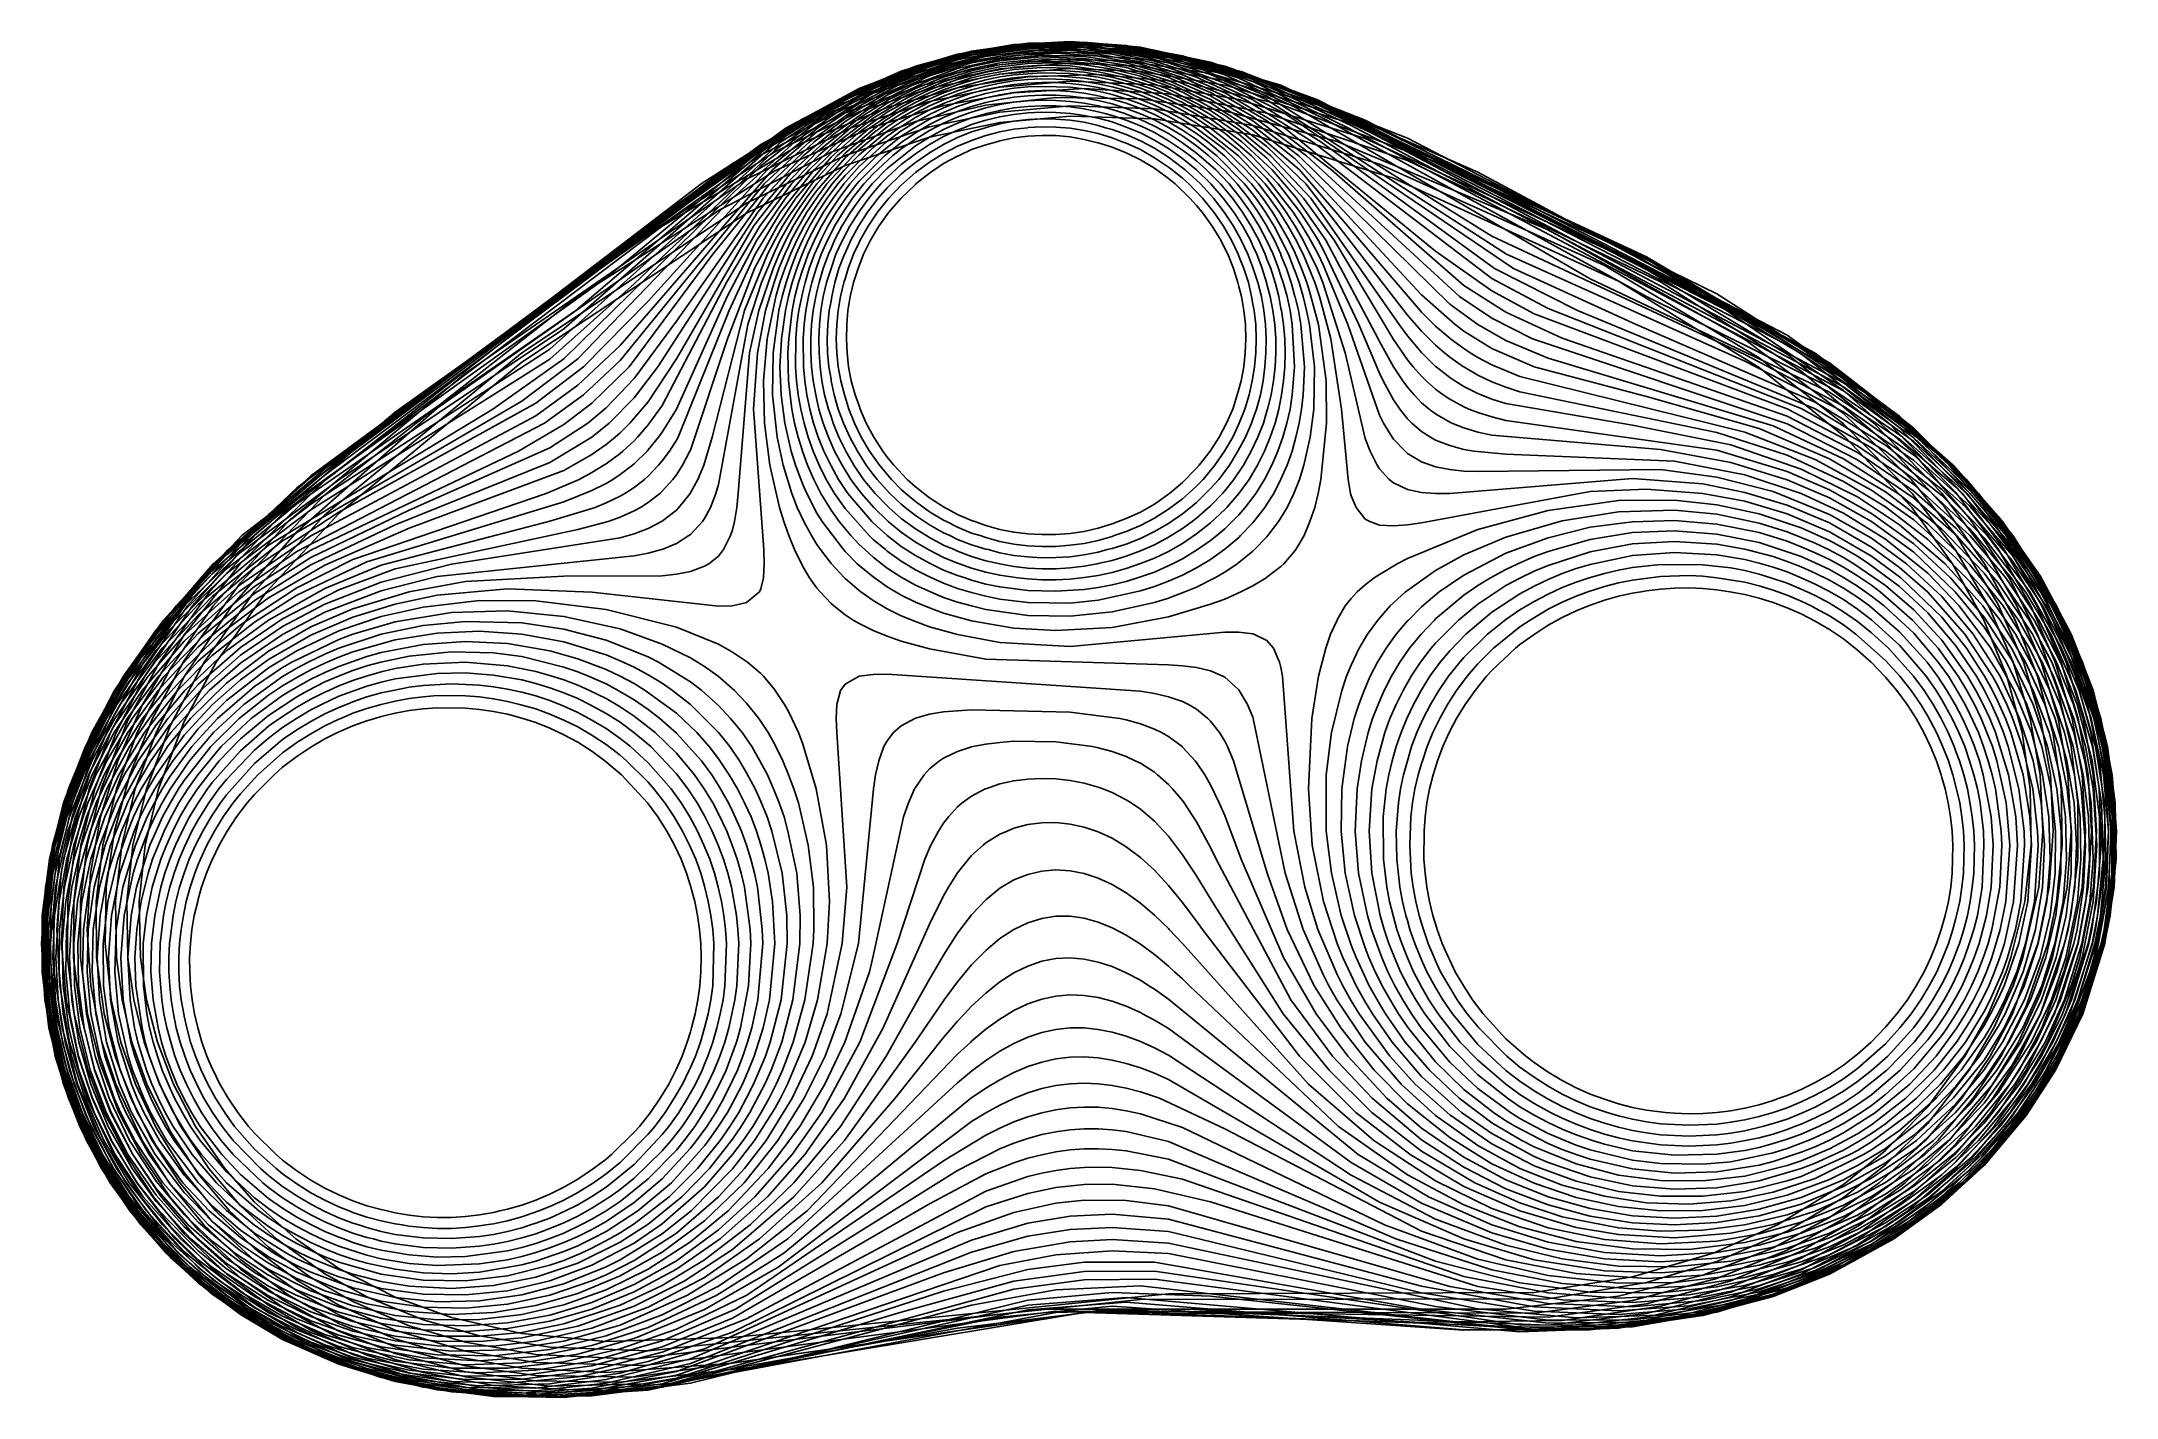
# Model space of a CAD drawing. Header units: millimetres. Extents: x -133 to 147, y -65 to 118.
import ezdxf

# ---------------------------------------------------------------- set-up
doc = ezdxf.new("R2010")
doc.units = ezdxf.units.MM
doc.header["$MEASUREMENT"] = 0
doc.layers.add('Layer 01', color=12, linetype='Continuous', true_color=0xc80000)

msp = doc.modelspace()

# ---------------------------------------------------------------- linework, layer by layer
at = {"layer": 'Layer 01'}
for points in [[(145.48, -3.8), (142.48, -13.31), (139.83, -19.01), (136.41, -24.71), (132.07, -30.42), (126.53, -36.12), (119.76, -41.51), (114.06, -45.04), (106.45, -48.64), (98.85, -51.2), (89.35, -53.16), (79.84, -53.94), (68.43, -53.49), (53.23, -50.98), (19.01, -42.72), (11.41, -42.16), (5.7, -42.44), (0, -43.36), (-7.6, -45.5), (-45.62, -60.55), (-57.03, -63.2), (-66.53, -64.23), (-76.04, -64.08), (-83.64, -63.04), (-91.25, -61.09), (-98.85, -58.11), (-104.55, -55.06), (-110.26, -51.16), (-115.96, -46.16), (-119.91, -41.82), (-124.06, -36.12), (-127.28, -30.42), (-129.72, -24.71), (-131.5, -19.01), (-132.92, -11.41), (-133.35, -3.8), (-132.83, 3.8), (-131.33, 11.41), (-128.83, 19.01), (-125.23, 26.61), (-120.39, 34.22), (-114.08, 41.82), (-106.45, 49.06), (-93.15, 58.88), (-62.73, 79.28), (-33.92, 104.55), (-24.71, 110.4), (-17.11, 113.92), (-9.5, 116.33), (-1.9, 117.68), (5.7, 118.03), (13.31, 117.43), (20.91, 115.89), (30.42, 112.71), (43.25, 106.45), (110.26, 70.88), (119.76, 64.05), (127.37, 57.05), (133.07, 50.39), (137.58, 43.72), (141.51, 36.12), (144.31, 28.51), (146.11, 20.91), (146.96, 13.31), (146.89, 5.7), (145.88, -1.9)], [(145.57, -3.8), (142.58, -13.31), (138.89, -20.91), (134.97, -26.94), (129.27, -33.66), (123.56, -38.86), (117.86, -42.99), (110.26, -47.22), (102.65, -50.32), (95.05, -52.46), (85.54, -54), (74.14, -54.39), (60.83, -53.15), (19.01, -44.27), (11.41, -43.81), (5.7, -44.11), (-1.9, -45.41), (-11.41, -48.3), (-47.52, -61.64), (-58.93, -63.88), (-68.43, -64.58), (-77.94, -64.12), (-85.54, -62.81), (-93.15, -60.57), (-100.75, -57.26), (-106.45, -53.93), (-112.16, -49.67), (-116.52, -45.62), (-121.42, -39.92), (-125.23, -34.22), (-128.17, -28.51), (-130.39, -22.81), (-132.35, -15.21), (-133.28, -7.6), (-133.25, 0), (-132.27, 7.6), (-130.32, 15.21), (-127.33, 22.81), (-123.21, 30.42), (-117.77, 38.02), (-110.26, 46.15), (-98.85, 55.62), (-61.1, 81.74), (-34.22, 104.7), (-24.71, 110.58), (-17.11, 114.02), (-9.5, 116.38), (-1.9, 117.72), (5.7, 118.09), (13.31, 117.52), (20.91, 116.05), (30.42, 112.99), (43.72, 106.73), (110.26, 71.45), (119.76, 64.54), (127.81, 57.03), (134.1, 49.43), (138.91, 41.82), (142.49, 34.22), (145, 26.61), (146.53, 19.01), (147.13, 11.41), (146.82, 3.8)], [(145.33, -3.8), (142.33, -13.31), (139.66, -19.01), (136.22, -24.71), (131.84, -30.42), (126.25, -36.12), (119.76, -41.24), (114.06, -44.76), (106.45, -48.34), (98.85, -50.85), (89.35, -52.76), (79.84, -53.44), (68.43, -52.88), (53.23, -50.11), (19.01, -41.04), (11.41, -40.37), (5.7, -40.62), (0, -41.58), (-7.6, -43.87), (-45.62, -59.92), (-57.03, -62.73), (-66.53, -63.87), (-76.04, -63.81), (-83.64, -62.81), (-91.25, -60.9), (-98.85, -57.95), (-104.55, -54.92), (-110.26, -51.04), (-115.96, -46.06), (-119.83, -41.82), (-123.99, -36.12), (-127.22, -30.42), (-129.67, -24.71), (-131.44, -19.01), (-132.6, -13.31), (-133.26, -5.7), (-132.95, 1.9), (-131.67, 9.5), (-129.38, 17.11), (-126.01, 24.71), (-121.66, 31.95), (-115.96, 39.25), (-108.36, 46.83), (-96.95, 55.59), (-64.63, 76.53), (-33.37, 104.55), (-24.71, 110.18), (-17.11, 113.79), (-9.5, 116.24), (-1.9, 117.61), (5.7, 117.95), (13.31, 117.31), (20.91, 115.7), (28.51, 113.16), (39.92, 107.73), (83.62, 83.64), (108.36, 71.41), (118.31, 64.63), (126.89, 57.03), (133.07, 49.89), (138.39, 41.82), (142.08, 34.22), (144.65, 26.61), (146.23, 19.01), (146.87, 11.41), (146.57, 3.8)], [(145.61, -3.8), (142.62, -13.31), (138.94, -20.91), (134.97, -27.03), (129.27, -33.77), (123.56, -38.99), (116.92, -43.72), (108.36, -48.29), (100.75, -51.16), (91.25, -53.51), (81.74, -54.66), (70.34, -54.69), (55.13, -52.87), (19.01, -45.7), (11.41, -45.33), (3.8, -45.86), (-3.8, -47.33), (-47.52, -62.12), (-58.93, -64.22), (-68.43, -64.82), (-77.94, -64.27), (-85.54, -62.92), (-93.15, -60.64), (-100.75, -57.29), (-106.45, -53.92), (-112.16, -49.64), (-116.47, -45.62), (-121.36, -39.92), (-125.16, -34.22), (-128.11, -28.51), (-130.33, -22.81), (-132.3, -15.21), (-133.24, -7.6), (-133.23, 0), (-132.28, 7.6), (-130.36, 15.21), (-127.42, 22.81), (-123.36, 30.42), (-117.86, 38.24), (-110.26, 46.57), (-98.85, 56.19), (-57.03, 86.17), (-34.22, 105), (-24.71, 110.72), (-17.11, 114.08), (-9.5, 116.4), (-1.9, 117.72), (5.7, 118.1), (13.31, 117.57), (20.91, 116.16), (30.42, 113.22), (45.16, 106.45), (110.26, 71.96), (120.16, 64.63), (128.14, 57.03), (134.33, 49.43), (139.07, 41.82), (142.6, 34.22), (145.08, 26.61), (146.59, 19.01), (147.18, 11.41), (146.86, 3.8)], [(145.58, -3.8), (142.59, -13.31), (138.92, -20.91), (134.97, -27.02), (129.27, -33.79), (123.56, -39.03), (117.05, -43.72), (108.36, -48.41), (100.75, -51.33), (91.25, -53.75), (81.74, -54.97), (70.34, -55.12), (53.23, -53.19), (17.11, -46.86), (7.6, -46.87), (0, -47.84), (-11.41, -50.77), (-47.52, -62.55), (-58.93, -64.49), (-68.43, -65), (-77.94, -64.38), (-85.54, -62.97), (-93.15, -60.64), (-100.75, -57.25), (-106.45, -53.85), (-112.16, -49.53), (-117.86, -43.99), (-122.59, -38.02), (-126.1, -32.32), (-128.79, -26.61), (-130.8, -20.91), (-132.52, -13.31), (-133.24, -5.7), (-133.01, 1.9), (-131.85, 9.5), (-129.71, 17.11), (-126.56, 24.71), (-122.27, 32.32), (-116.69, 39.92), (-108.36, 48.73), (-95.05, 59.5), (-32.36, 106.45), (-22.81, 111.72), (-15.21, 114.75), (-7.6, 116.79), (0, 117.86), (7.6, 118.03), (15.21, 117.32), (24.71, 115.24), (36.12, 111.14), (102.65, 77.09), (115.96, 68.35), (124.72, 60.83), (131.63, 53.23), (136.98, 45.62), (141.05, 38.02), (144.01, 30.42), (145.97, 22.81), (147, 15.21), (147.12, 7.6), (146.32, 0)], [(145.13, -3.8), (142.12, -13.31), (139.43, -19.01), (135.97, -24.71), (131.55, -30.42), (125.89, -36.12), (119.76, -40.92), (114.06, -44.43), (106.45, -47.97), (98.85, -50.46), (91.25, -52.04), (81.74, -52.88), (70.34, -52.43), (57.03, -50.14), (19.01, -39.23), (13.31, -38.52), (7.6, -38.49), (3.8, -38.9), (-1.9, -40.15), (-9.5, -42.87), (-43.72, -58.58), (-55.13, -61.84), (-64.63, -63.32), (-74.14, -63.58), (-81.74, -62.85), (-89.35, -61.23), (-96.95, -58.59), (-102.65, -55.83), (-108.36, -52.26), (-114.06, -47.69), (-118.02, -43.72), (-122.59, -38.02), (-126.12, -32.32), (-128.82, -26.61), (-130.81, -20.91), (-132.48, -13.31), (-133.12, -5.7), (-132.8, 1.9), (-131.49, 9.5), (-129.16, 17.11), (-125.73, 24.71), (-121.66, 31.41), (-115.96, 38.69), (-108.36, 46.19), (-96.95, 54.81), (-64.63, 75.19), (-53.23, 85.36), (-34.22, 103.43), (-26.61, 108.79), (-19.01, 112.81), (-13.31, 115.02), (-7.6, 116.57), (-1.9, 117.5), (3.8, 117.85), (11.41, 117.42), (19.01, 115.99), (26.61, 113.58), (36.12, 109.25), (76.04, 86.05), (108.36, 70.7), (117.86, 64.36), (125.46, 57.86), (131.49, 51.33), (136.91, 43.72), (140.96, 36.12), (143.85, 28.51), (145.7, 20.91), (146.59, 13.31), (146.53, 5.7), (145.54, -1.9)], [(145.49, -3.8), (142.5, -13.31), (138.83, -20.91), (134.97, -26.9), (129.27, -33.72), (123.56, -39), (117.07, -43.72), (108.36, -48.47), (100.75, -51.45), (91.25, -53.92), (79.84, -55.37), (66.53, -55.31), (17.11, -48.07), (7.6, -48.13), (-1.9, -49.43), (-17.11, -53.63), (-49.43, -63.3), (-60.83, -64.87), (-70.34, -65.07), (-79.84, -64.13), (-87.44, -62.45), (-95.05, -59.83), (-102.65, -56.08), (-108.36, -52.36), (-114.06, -47.63), (-119.5, -41.82), (-123.64, -36.12), (-127.37, -29.38), (-130.01, -22.81), (-132.01, -15.21), (-132.98, -7.6), (-133.01, 0), (-132.11, 7.6), (-130.25, 15.21), (-127.4, 22.81), (-123.47, 30.42), (-117.86, 38.61), (-110.26, 47.17), (-98.85, 57.11), (-32.58, 106.45), (-22.81, 111.73), (-15.21, 114.7), (-7.6, 116.7), (0, 117.78), (7.6, 117.96), (15.21, 117.29), (24.71, 115.29), (36.12, 111.34), (100.75, 78.62), (114.06, 70.09), (123.56, 62.18), (131.17, 53.96), (136.87, 45.89), (141.05, 38.02), (143.98, 30.42), (145.92, 22.81), (146.93, 15.21), (147.04, 7.6), (146.24, 0)], [(145.33, -3.8), (142.33, -13.31), (138.77, -20.71), (134.97, -26.67), (129.27, -33.56), (123.56, -38.89), (116.96, -43.72), (108.36, -48.46), (100.75, -51.49), (91.25, -54.04), (79.84, -55.57), (66.53, -55.66), (17.11, -49.15), (7.6, -49.26), (-1.9, -50.51), (-49.43, -63.56), (-62.73, -65.11), (-72.24, -65), (-81.74, -63.74), (-89.35, -61.78), (-96.95, -58.84), (-103.89, -55.13), (-110.26, -50.64), (-115.78, -45.62), (-120.69, -39.92), (-124.52, -34.22), (-127.49, -28.51), (-130.35, -20.91), (-132.1, -13.31), (-132.85, -5.7), (-132.67, 1.9), (-131.55, 9.5), (-129.49, 17.11), (-126.42, 24.71), (-122.26, 32.32), (-116.86, 39.92), (-108.36, 49.21), (-95.05, 60.37), (-32.69, 106.45), (-22.81, 111.68), (-15.21, 114.59), (-7.6, 116.57), (0, 117.64), (7.6, 117.84), (17.11, 116.92), (26.61, 114.76), (39.07, 110.26), (102.65, 77.88), (115.96, 68.89), (125.08, 60.83), (131.79, 53.23), (137.01, 45.62), (140.99, 38.02), (143.88, 30.42), (145.8, 22.81), (146.79, 15.21), (146.89, 7.6), (146.08, 0)], [(144.41, -5.7), (146.13, 3.8), (146.4, 11.41), (145.74, 19.01), (144.11, 26.61), (141.45, 34.22), (137.64, 41.82), (133.07, 48.67), (127.37, 55.32), (119.76, 62.21), (110.26, 68.82), (96.95, 75.82), (62.73, 91.8), (32.32, 110.7), (22.81, 114.62), (15.21, 116.63), (7.6, 117.61), (1.9, 117.67), (-3.8, 117.13), (-9.5, 115.97), (-15.21, 114.17), (-20.91, 111.69), (-28.51, 107.2), (-36.12, 101.29), (-62.73, 75.23), (-72.33, 68.43), (-102.65, 50.05), (-112.16, 42.02), (-117.86, 35.84), (-123.17, 28.51), (-127.29, 20.91), (-130.21, 13.31), (-132.06, 5.7), (-132.9, -1.9), (-132.76, -9.5), (-131.61, -17.11), (-130.06, -22.81), (-127.84, -28.51), (-124.86, -34.22), (-120.99, -39.92), (-115.97, -45.62), (-111.77, -49.43), (-104.55, -54.49), (-98.85, -57.49), (-93.15, -59.77), (-85.54, -61.86), (-77.94, -62.97), (-70.34, -63.21), (-60.83, -62.36), (-51.33, -60.29), (-39.92, -56.3), (-5.7, -39.4), (0, -37.56), (3.8, -36.77), (7.6, -36.36), (11.41, -36.33), (17.11, -36.93), (24.71, -38.7), (60.83, -50.14), (72.24, -51.95), (81.74, -52.33), (91.25, -51.55), (98.85, -50.02), (106.45, -47.56), (114.06, -44.04), (120.63, -39.92), (127.37, -34.38), (132.8, -28.51), (136.92, -22.81), (140.14, -17.11), (142.6, -11.41)], [(144.12, -5.7), (145.84, 3.8), (146.11, 11.41), (145.43, 19.01), (143.76, 26.61), (141.06, 34.22), (137.19, 41.82), (133.07, 47.95), (126.87, 55.13), (119.76, 61.5), (110.26, 68.04), (96.95, 74.9), (64.73, 89.35), (32.32, 110.22), (24.71, 113.63), (17.11, 115.98), (9.5, 117.28), (3.8, 117.56), (-1.9, 117.22), (-7.6, 116.27), (-13.31, 114.66), (-19.01, 112.35), (-24.71, 109.29), (-31.52, 104.55), (-39.95, 96.95), (-60.83, 75.22), (-68.43, 69.51), (-100.75, 50.61), (-110.26, 43.11), (-117.06, 36.12), (-122.73, 28.51), (-126.94, 20.91), (-129.91, 13.31), (-131.8, 5.7), (-132.67, -1.9), (-132.54, -9.5), (-131.79, -15.21), (-130.44, -20.91), (-128.44, -26.61), (-125.72, -32.32), (-122.15, -38.02), (-117.86, -43.34), (-113.64, -47.52), (-108.36, -51.73), (-102.65, -55.28), (-96.95, -58.02), (-91.25, -60.06), (-83.64, -61.86), (-76.04, -62.7), (-68.43, -62.67), (-58.93, -61.48), (-49.43, -59.02), (-38.02, -54.53), (-5.7, -37.26), (0, -35.29), (1.9, -34.82), (3.8, -34.46), (5.7, -34.2), (7.6, -34.05), (9.5, -34.01), (11.41, -34.06), (15.21, -34.46), (20.91, -35.66), (58.93, -48.81), (70.34, -51.02), (79.84, -51.72), (89.35, -51.27), (96.95, -50), (104.55, -47.82), (112.16, -44.6), (117.86, -41.37), (123.56, -37.27), (129, -32.32), (133.91, -26.61), (137.74, -20.91), (140.72, -15.21), (143.59, -7.6)], [(145.1, -3.8), (142.09, -13.31), (138.77, -20.26), (134.76, -26.61), (129.27, -33.29), (123.56, -38.68), (116.73, -43.72), (108.36, -48.38), (100.75, -51.46), (91.25, -54.08), (79.84, -55.71), (66.53, -55.93), (15.21, -50.06), (3.8, -50.61), (-7.6, -52.65), (-49.43, -63.75), (-62.73, -65.14), (-72.24, -64.95), (-81.74, -63.62), (-89.35, -61.6), (-96.95, -58.6), (-103.41, -55.13), (-110.26, -50.28), (-115.36, -45.62), (-120.3, -39.92), (-124.15, -34.22), (-127.14, -28.51), (-129.4, -22.81), (-131.43, -15.21), (-132.45, -7.6), (-132.52, 0), (-131.66, 7.6), (-129.87, 15.21), (-127.09, 22.81), (-123.26, 30.42), (-117.86, 38.55), (-110.13, 47.52), (-96.95, 59.19), (-32.69, 106.45), (-22.81, 111.56), (-13.31, 115), (-5.7, 116.73), (1.9, 117.58), (9.5, 117.59), (19.01, 116.47), (28.83, 114.06), (45.62, 107.49), (104.55, 76.99), (117.86, 67.48), (126.92, 58.93), (133.15, 51.33), (137.99, 43.72), (141.66, 36.12), (144.27, 28.51), (145.94, 20.91), (146.69, 13.31), (146.55, 5.7), (145.51, -1.9)], [(144.25, -3.8), (141.95, -11.41), (139.44, -17.11), (136.16, -22.81), (131.95, -28.51), (127.37, -33.43), (121.66, -38.26), (115.96, -42.06), (108.36, -45.87), (100.75, -48.53), (93.15, -50.2), (85.54, -51), (76.04, -50.89), (66.53, -49.63), (55.13, -46.74), (19.01, -32.94), (13.31, -31.8), (11.41, -31.61), (9.5, -31.53), (7.6, -31.55), (5.7, -31.69), (3.8, -31.95), (1.9, -32.33), (0, -32.82), (-1.9, -33.42), (-5.7, -34.94), (-13.31, -38.96), (-39.92, -54.43), (-49.43, -58.28), (-58.93, -60.86), (-68.43, -62.17), (-76.04, -62.26), (-83.64, -61.46), (-91.25, -59.7), (-96.95, -57.67), (-102.65, -54.94), (-108.36, -51.38), (-113.24, -47.52), (-117.86, -42.96), (-121.84, -38.02), (-125.44, -32.32), (-128.18, -26.61), (-130.18, -20.91), (-131.53, -15.21), (-132.29, -9.5), (-132.39, -1.9), (-131.5, 5.7), (-129.57, 13.31), (-126.54, 20.91), (-123.44, 26.61), (-118.04, 34.22), (-112.16, 40.58), (-104.55, 47.04), (-93.15, 54.5), (-66.53, 69.21), (-60.09, 74.14), (-51.33, 83.01), (-35.26, 100.75), (-28.38, 106.45), (-20.91, 111.13), (-15.21, 113.74), (-9.5, 115.62), (-3.8, 116.81), (1.9, 117.34), (7.6, 117.25), (13.31, 116.54), (19.01, 115.22), (26.61, 112.48), (34.73, 108.36), (65.64, 87.44), (82.25, 79.84), (106.45, 69.37), (115.96, 63.56), (123.56, 57.54), (129.71, 51.33), (135.48, 43.72), (139.76, 36.12), (142.14, 30.42), (144.34, 22.81), (145.54, 15.21), (145.76, 7.6), (145.01, 0)], [(144.31, -5.7), (146.08, 3.8), (146.46, 11.41), (145.94, 19.01), (144.52, 26.61), (142.17, 34.22), (138.8, 41.82), (134.31, 49.43), (128.51, 57.03), (119.76, 65.86), (108.36, 74.66), (83.64, 88.77), (34.22, 112.22), (22.81, 115.53), (13.31, 117.08), (3.8, 117.42), (-3.8, 116.77), (-11.41, 115.27), (-20.91, 112.17), (-30.42, 107.66), (-44.15, 98.85), (-106.26, 51.33), (-115.15, 41.82), (-121.66, 32.72), (-125.98, 24.71), (-128.97, 17.11), (-130.97, 9.5), (-132.04, 1.9), (-132.19, -5.7), (-131.39, -13.31), (-129.59, -20.91), (-127.37, -27), (-123.68, -34.22), (-119.81, -39.92), (-114.84, -45.62), (-108.36, -51.33), (-102.65, -55.21), (-95.05, -59.15), (-87.44, -61.95), (-79.84, -63.8), (-70.34, -64.97), (-58.93, -64.93), (-45.62, -63.2), (0, -51.98), (11.41, -50.94), (24.71, -51.43), (68.43, -56.18), (81.74, -55.59), (93.15, -53.6), (102.65, -50.66), (110.26, -47.27), (117.86, -42.74), (123.98, -38.02), (129.81, -32.32), (134.97, -25.83), (139.12, -19.01), (142.51, -11.41)], [(143.88, -3.8), (141.56, -11.41), (139.02, -17.11), (135.71, -22.81), (131.44, -28.51), (127.37, -32.87), (121.66, -37.74), (115.96, -41.54), (110.26, -44.52), (104.55, -46.8), (96.95, -48.92), (89.35, -50.1), (81.74, -50.44), (72.24, -49.75), (62.73, -47.91), (49.77, -43.72), (19.01, -30.54), (13.31, -29.2), (11.41, -28.96), (9.5, -28.84), (7.6, -28.84), (5.7, -28.97), (3.8, -29.23), (1.9, -29.62), (0, -30.14), (-1.9, -30.78), (-3.8, -31.55), (-9.5, -34.46), (-39.54, -53.23), (-49.43, -57.48), (-58.93, -60.23), (-66.53, -61.46), (-74.14, -61.83), (-81.74, -61.3), (-89.35, -59.82), (-95.05, -58.02), (-100.75, -55.54), (-106.45, -52.29), (-112.16, -48.06), (-116.75, -43.72), (-121.49, -38.02), (-125.12, -32.32), (-127.87, -26.61), (-129.89, -20.91), (-131.23, -15.21), (-131.99, -9.5), (-132.15, -3.8), (-131.48, 3.8), (-129.78, 11.41), (-126.98, 19.01), (-123.56, 25.56), (-118.93, 32.32), (-113.94, 38.02), (-106.45, 44.74), (-96.95, 51.29), (-66.53, 67.53), (-60.83, 71.67), (-55.13, 77.01), (-34.51, 100.75), (-28.51, 105.88), (-22.81, 109.73), (-17.11, 112.69), (-11.41, 114.86), (-5.7, 116.29), (0, 117.05), (5.7, 117.15), (11.41, 116.62), (17.11, 115.45), (22.81, 113.64), (30.32, 110.26), (39.61, 104.55), (63.09, 87.44), (74.33, 81.74), (106.45, 68.48), (115.96, 62.74), (123.56, 56.75), (129.27, 51.02), (134.9, 43.72), (138.3, 38.02), (141.69, 30.42), (143.93, 22.81), (145.15, 15.21), (145.38, 7.6), (144.63, 0)], [(143.46, -3.8), (141.12, -11.41), (138.56, -17.11), (135.21, -22.81), (131.17, -28.18), (125.46, -34.03), (119.76, -38.54), (114.06, -42.06), (108.36, -44.79), (102.65, -46.85), (95.05, -48.7), (87.44, -49.61), (79.84, -49.68), (70.34, -48.65), (60.83, -46.44), (48.24, -41.82), (20.91, -28.66), (15.21, -26.8), (13.31, -26.39), (11.41, -26.09), (9.5, -25.92), (7.6, -25.89), (5.7, -26), (3.8, -26.25), (1.9, -26.66), (0, -27.21), (-1.9, -27.9), (-3.8, -28.73), (-5.7, -29.68), (-11.41, -33.15), (-38, -51.33), (-47.52, -55.91), (-55.13, -58.56), (-62.73, -60.33), (-70.34, -61.2), (-77.94, -61.18), (-85.54, -60.23), (-93.15, -58.25), (-98.85, -56.02), (-104.55, -53.04), (-110.26, -49.15), (-115.96, -44.06), (-119.76, -39.75), (-123.63, -34.22), (-126.69, -28.51), (-128.95, -22.81), (-130.52, -17.11), (-131.46, -11.41), (-131.82, -5.7), (-131.59, 0), (-130.38, 7.6), (-128.77, 13.31), (-126.51, 19.01), (-123.53, 24.71), (-119.74, 30.42), (-114.06, 37.08), (-106.66, 43.72), (-98.85, 49.18), (-65.33, 66.53), (-60.09, 70.34), (-55.13, 74.99), (-35.65, 98.85), (-29.54, 104.55), (-22.81, 109.37), (-17.11, 112.41), (-11.41, 114.63), (-5.7, 116.08), (0, 116.85), (5.7, 116.94), (11.41, 116.38), (17.11, 115.16), (22.81, 113.27), (29.36, 110.26), (38.48, 104.55), (62.73, 86.08), (70.34, 82.03), (104.55, 68.52), (114.06, 63.17), (121.66, 57.57), (127.37, 52.24), (132.93, 45.62), (136.67, 39.92), (139.62, 34.22), (141.87, 28.51), (143.89, 20.91), (144.87, 13.31), (144.87, 5.7), (143.87, -1.9)], [(144.4, -3.8), (141.37, -13.31), (137.66, -20.91), (133.98, -26.61), (129.27, -32.42), (123.51, -38.02), (115.96, -43.67), (108.36, -47.96), (100.75, -51.16), (91.25, -53.94), (79.84, -55.77), (66.53, -56.25), (13.31, -51.64), (0, -52.69), (-51.33, -64.15), (-64.63, -65.01), (-74.14, -64.43), (-83.64, -62.68), (-91.25, -60.31), (-98.85, -56.91), (-104.99, -53.23), (-112.16, -47.58), (-117.68, -41.82), (-121.93, -36.12), (-125.46, -29.96), (-128.47, -22.81), (-130.55, -15.21), (-131.62, -7.6), (-131.73, 0), (-130.91, 7.6), (-129.17, 15.21), (-126.46, 22.81), (-122.72, 30.42), (-117.83, 38.02), (-109.93, 47.52), (-96.95, 59.42), (-36.12, 104.18), (-24.71, 110.29), (-15.21, 113.9), (-5.7, 116.16), (3.8, 117.1), (13.31, 116.8), (22.81, 115.31), (34.22, 112.1), (60.83, 100.44), (106.45, 75.98), (117.86, 67.42), (126.62, 58.93), (133.07, 50.86), (138.51, 41.82), (141.85, 34.22), (144.19, 26.61), (145.59, 19.01), (146.1, 11.41), (145.71, 3.8)], [(142.52, -5.7), (144.05, 1.9), (144.54, 9.5), (144.04, 17.11), (142.99, 22.81), (141.35, 28.51), (139.06, 34.22), (136.06, 39.92), (132.22, 45.62), (127.37, 51.34), (119.76, 58.24), (112.16, 63.47), (102.65, 68.44), (68.43, 81.32), (62.73, 84.4), (55.13, 89.78), (34.7, 106.45), (26.61, 111.18), (20.91, 113.62), (15.21, 115.35), (9.5, 116.39), (3.8, 116.76), (-1.9, 116.45), (-7.6, 115.45), (-13.31, 113.72), (-19.01, 111.18), (-23.78, 108.36), (-28.88, 104.55), (-34.88, 98.85), (-42.61, 89.35), (-53.92, 74.14), (-58.93, 69.21), (-62.73, 66.33), (-68.85, 62.73), (-96.95, 49.36), (-104.55, 44.44), (-112.16, 38.1), (-117.55, 32.32), (-121.76, 26.61), (-126, 19.01), (-128.31, 13.31), (-129.95, 7.6), (-130.98, 1.9), (-131.43, -5.7), (-131.09, -11.41), (-130.15, -17.11), (-128.57, -22.81), (-126.3, -28.51), (-123.21, -34.22), (-119.16, -39.92), (-114.06, -45.4), (-109.24, -49.43), (-102.65, -53.66), (-96.95, -56.38), (-91.25, -58.38), (-83.64, -60.06), (-76.04, -60.73), (-68.43, -60.47), (-60.83, -59.29), (-53.23, -57.19), (-43.72, -53.26), (-33.74, -47.52), (-7.6, -27.83), (-5.7, -26.67), (-3.8, -25.63), (-1.9, -24.74), (0, -23.99), (1.9, -23.41), (3.8, -23), (5.7, -22.75), (7.6, -22.67), (9.5, -22.74), (11.41, -22.97), (13.31, -23.33), (15.21, -23.83), (17.11, -24.45), (17.8, -24.71), (26.61, -28.82), (53.23, -42.67), (64.63, -46.52), (74.14, -48.41), (83.64, -49.05), (91.25, -48.62), (98.85, -47.28), (106.45, -44.95), (112.16, -42.46), (117.86, -39.21), (123.56, -35.04), (128.53, -30.42), (133.32, -24.71), (137.03, -19.01), (139.87, -13.31), (141.97, -7.6)], [(143.93, -3.8), (140.87, -13.31), (137.14, -20.91), (133.07, -27.13), (127.37, -33.84), (121.66, -39.07), (114.06, -44.46), (106.45, -48.53), (96.95, -52.19), (87.44, -54.55), (76.04, -56.01), (58.93, -56.02), (13.31, -52.25), (0, -53.28), (-51.33, -64.07), (-64.63, -64.79), (-74.14, -64.13), (-83.64, -62.3), (-91.25, -59.86), (-98.85, -56.38), (-104.55, -52.93), (-110.26, -48.56), (-115.27, -43.72), (-119.94, -38.02), (-123.58, -32.32), (-127.17, -24.71), (-129.56, -17.11), (-130.89, -9.5), (-131.26, -1.9), (-130.7, 5.7), (-129.21, 13.31), (-126.78, 20.91), (-123.33, 28.51), (-117.86, 37.47), (-110.26, 46.88), (-98.85, 57.78), (-39.92, 101.6), (-26.61, 109.1), (-17.11, 112.92), (-7.6, 115.42), (1.9, 116.63), (11.41, 116.6), (20.91, 115.39), (32.32, 112.52), (51.33, 105.03), (102.65, 78.41), (115.96, 68.83), (124.56, 60.83), (131.17, 53.01), (137.13, 43.72), (140.71, 36.12), (143.28, 28.51), (144.9, 20.91), (145.61, 13.31), (145.44, 5.7), (144.35, -1.9)], [(142.51, -3.8), (140.13, -11.41), (137.52, -17.11), (134.08, -22.81), (129.6, -28.51), (125.46, -32.7), (119.76, -37.29), (114.06, -40.84), (108.36, -43.57), (100.75, -46.16), (93.15, -47.7), (85.54, -48.31), (77.94, -48.04), (68.43, -46.52), (58.93, -43.71), (47.52, -38.73), (19.01, -22.15), (17.11, -21.32), (15.21, -20.59), (13.31, -20), (11.41, -19.54), (9.5, -19.25), (7.6, -19.12), (5.7, -19.17), (3.8, -19.4), (1.9, -19.82), (0, -20.43), (-1.9, -21.23), (-3.8, -22.2), (-5.7, -23.34), (-7.6, -24.63), (-7.71, -24.71), (-32.99, -45.62), (-42.04, -51.33), (-51.33, -55.67), (-58.93, -58.12), (-66.53, -59.62), (-74.14, -60.18), (-81.74, -59.78), (-89.35, -58.39), (-95.05, -56.62), (-100.75, -54.15), (-106.45, -50.86), (-112.16, -46.56), (-117, -41.82), (-121.5, -36.12), (-124.92, -30.42), (-127.47, -24.71), (-129.28, -19.01), (-130.44, -13.31), (-130.97, -7.6), (-130.91, -1.9), (-130.26, 3.8), (-129, 9.5), (-127.1, 15.21), (-124.51, 20.91), (-121.11, 26.61), (-116.78, 32.32), (-111.29, 38.02), (-104.55, 43.51), (-96.95, 48.38), (-83.64, 54.79), (-64.63, 63.18), (-59.51, 66.53), (-57.03, 68.6), (-53.23, 72.54), (-47.52, 80.31), (-35.79, 96.95), (-30.37, 102.65), (-24.71, 107.29), (-19.01, 110.84), (-13.31, 113.45), (-7.6, 115.22), (-1.9, 116.23), (3.8, 116.53), (9.5, 116.14), (15.21, 115.06), (20.91, 113.26), (26.61, 110.71), (32.32, 107.38), (41.05, 100.75), (58.93, 85.12), (64.63, 81.52), (72.24, 78.03), (102.65, 67.45), (112.16, 62.54), (119.76, 57.33), (125.46, 52.35), (131.17, 46), (135.39, 39.92), (138.46, 34.22), (141.42, 26.61), (142.89, 20.91), (143.76, 15.21), (144.03, 7.6), (143.57, 1.9)], [(143.37, -3.8), (140.29, -13.31), (136.87, -20.3), (132.81, -26.61), (127.37, -33.12), (121.66, -38.46), (114.06, -43.96), (106.45, -48.12), (96.95, -51.86), (87.44, -54.31), (76.04, -55.87), (58.93, -56.05), (11.41, -52.79), (-3.8, -54.31), (-51.33, -63.91), (-64.63, -64.49), (-74.14, -63.75), (-83.64, -61.83), (-91.25, -59.32), (-98.85, -55.75), (-104.55, -52.22), (-110.26, -47.75), (-115.96, -42.01), (-120.47, -36.12), (-123.87, -30.42), (-126.47, -24.71), (-128.39, -19.01), (-130.01, -11.41), (-130.64, -3.8), (-130.33, 3.8), (-129.1, 11.41), (-126.93, 19.01), (-123.77, 26.61), (-119.54, 34.22), (-112.61, 43.72), (-102.65, 54.16), (-49.18, 95.05), (-31.15, 106.45), (-20.91, 111.12), (-11.41, 114.12), (-1.9, 115.83), (7.6, 116.31), (17.11, 115.6), (28.51, 113.31), (43.72, 108.16), (93.15, 83.99), (110.26, 73.05), (120.35, 64.63), (129.1, 55.13), (134.45, 47.52), (138.57, 39.92), (141.62, 32.32), (143.7, 24.71), (144.85, 17.11), (145.11, 9.5), (144.46, 1.9)], [(141.99, -3.8), (139.59, -11.41), (136.93, -17.11), (133.44, -22.81), (129.27, -28.09), (125.08, -32.32), (119.76, -36.6), (114.06, -40.18), (108.36, -42.92), (102.65, -44.96), (95.05, -46.73), (87.44, -47.51), (79.84, -47.39), (72.24, -46.41), (64.63, -44.56), (55.13, -41.04), (43.72, -35.08), (19.01, -18.88), (17.11, -17.9), (15.21, -17.05), (13.31, -16.33), (11.41, -15.78), (9.5, -15.4), (7.6, -15.2), (5.7, -15.2), (3.8, -15.4), (1.9, -15.82), (0, -16.45), (-1.9, -17.31), (-3.8, -18.36), (-5.7, -19.61), (-7.6, -21.04), (-9.5, -22.62), (-32.44, -43.72), (-41.82, -50.09), (-49.43, -53.98), (-57.03, -56.81), (-64.63, -58.64), (-72.24, -59.5), (-79.84, -59.4), (-87.44, -58.29), (-93.15, -56.74), (-98.85, -54.52), (-104.55, -51.51), (-110.26, -47.54), (-114.57, -43.72), (-119.59, -38.02), (-123.39, -32.32), (-126.25, -26.61), (-128.31, -20.91), (-129.68, -15.21), (-130.42, -9.5), (-130.55, -3.8), (-130.08, 1.9), (-128.99, 7.6), (-127.27, 13.31), (-124.87, 19.01), (-121.67, 24.71), (-117.57, 30.42), (-112.16, 36.29), (-104.55, 42.58), (-96.95, 47.37), (-85.54, 52.79), (-64.63, 61.21), (-58.97, 64.63), (-56.61, 66.53), (-53.23, 69.95), (-50.01, 74.14), (-36.52, 95.05), (-31.62, 100.75), (-26.61, 105.35), (-20.91, 109.4), (-15.68, 112.16), (-9.5, 114.45), (-3.8, 115.73), (1.9, 116.27), (7.6, 116.09), (13.31, 115.2), (19.01, 113.58), (24.71, 111.2), (30.42, 107.99), (37.68, 102.65), (58.34, 83.64), (62.73, 80.71), (68.24, 77.94), (102.65, 66.42), (112.16, 61.59), (119.76, 56.4), (125.53, 51.33), (131.17, 44.97), (135.82, 38.02), (138.68, 32.32), (141.41, 24.71), (142.69, 19.01), (143.4, 13.31), (143.52, 7.6), (143.05, 1.9)], [(141.43, -3.8), (138.99, -11.41), (136.32, -17.11), (132.77, -22.81), (128.12, -28.51), (123.56, -32.89), (117.86, -37.19), (112.16, -40.49), (106.45, -42.99), (100.75, -44.81), (93.15, -46.3), (85.54, -46.81), (77.94, -46.4), (70.34, -45.1), (62.73, -42.9), (53.23, -38.87), (43.72, -33.41), (19.01, -15.29), (18.87, -15.21), (17.11, -14.14), (15.52, -13.31), (15.21, -13.14), (13.31, -12.28), (11.41, -11.6), (9.5, -11.11), (7.6, -10.82), (5.7, -10.75), (3.8, -10.91), (1.9, -11.32), (0, -11.96), (-1.9, -12.86), (-3.8, -14), (-5.7, -15.39), (-7.6, -16.98), (-7.73, -17.11), (-9.5, -18.76), (-29.84, -39.92), (-38.02, -46.42), (-46, -51.33), (-55.13, -55.36), (-62.73, -57.54), (-70.34, -58.71), (-77.94, -58.9), (-85.54, -58.09), (-91.25, -56.76), (-96.95, -54.78), (-102.65, -52.04), (-108.36, -48.39), (-112.16, -45.33), (-117.46, -39.92), (-120.42, -36.12), (-123.92, -30.42), (-126.52, -24.71), (-128.37, -19.01), (-129.52, -13.31), (-130.05, -7.6), (-129.97, -1.9), (-129.27, 3.8), (-127.96, 9.5), (-125.97, 15.21), (-123.25, 20.91), (-119.68, 26.61), (-115.09, 32.32), (-109.18, 38.02), (-102.65, 42.93), (-95.05, 47.35), (-83.64, 52.32), (-62.73, 60.12), (-58.93, 62.28), (-57.03, 63.64), (-55.81, 64.63), (-55.13, 65.24), (-53.81, 66.53), (-51.33, 69.43), (-47.52, 75.23), (-37.08, 93.15), (-32.65, 98.85), (-28.51, 103.13), (-22.81, 107.75), (-18.78, 110.26), (-13.31, 112.87), (-7.6, 114.71), (-3.8, 115.48), (1.9, 116.01), (7.6, 115.82), (13.31, 114.9), (19.01, 113.22), (24.71, 110.74), (30.42, 107.39), (36.64, 102.65), (57.03, 82.6), (60.83, 79.86), (64.63, 77.71), (70.34, 75.32), (100.75, 66.16), (110.26, 61.71), (117.86, 56.88), (123.56, 52.22), (129.27, 46.27), (133.94, 39.92), (137.14, 34.22), (139.57, 28.51), (141.32, 22.81), (142.42, 17.11), (142.98, 9.5), (142.71, 3.8), (141.86, -1.9)], [(142.23, -5.7), (144.08, 3.8), (144.5, 11.41), (144.04, 19.01), (142.67, 26.61), (140.37, 34.22), (137.07, 41.82), (132.67, 49.43), (127, 57.03), (117.86, 66.47), (106.45, 75.48), (83.64, 89.02), (39.92, 109.32), (24.71, 113.79), (13.31, 115.51), (3.8, 115.73), (-5.7, 114.75), (-15.21, 112.54), (-24.71, 109.07), (-36.12, 103.27), (-85.54, 68.01), (-104.55, 51.91), (-113.6, 41.82), (-119.76, 32.89), (-124.02, 24.71), (-126.9, 17.11), (-128.82, 9.5), (-129.79, 1.9), (-129.85, -5.7), (-128.95, -13.31), (-127.03, -20.91), (-124.86, -26.61), (-121.97, -32.32), (-118.22, -38.02), (-114.06, -43.04), (-108.36, -48.45), (-102.65, -52.69), (-96.95, -56.03), (-89.35, -59.41), (-81.74, -61.77), (-72.24, -63.52), (-60.83, -64.15), (-47.52, -63.23), (3.8, -53.66), (20.91, -53.16), (70.34, -56), (83.64, -54.68), (95.05, -52.03), (104.55, -48.48), (112.16, -44.53), (118.95, -39.92), (125.46, -34.24), (130.59, -28.51), (134.65, -22.81), (137.86, -17.11), (141.05, -9.5)], [(140.34, -5.7), (141.92, 1.9), (142.38, 7.6), (142.25, 13.31), (141.52, 19.01), (140.17, 24.71), (138.17, 30.42), (135.43, 36.12), (131.85, 41.82), (127.37, 47.38), (121.66, 52.9), (115.96, 57.23), (108.36, 61.72), (98.85, 65.8), (83.64, 70.13), (68.43, 74.14), (62.73, 76.62), (58.93, 78.96), (57.75, 79.84), (53.23, 83.86), (36.12, 102.23), (30.42, 106.77), (24.71, 110.27), (19.01, 112.85), (13.31, 114.59), (7.6, 115.55), (1.9, 115.76), (-3.8, 115.22), (-7.6, 114.43), (-11.41, 113.28), (-15.21, 111.74), (-19.01, 109.76), (-23.95, 106.45), (-28.37, 102.65), (-31.94, 98.85), (-36.24, 93.15), (-40.76, 85.54), (-49.43, 68.91), (-51.33, 66.29), (-52.77, 64.63), (-53.23, 64.16), (-54.78, 62.73), (-55.13, 62.44), (-57.03, 61.02), (-57.32, 60.83), (-58.93, 59.86), (-60.67, 58.93), (-65.14, 57.03), (-91.25, 48.1), (-98.85, 44.28), (-106.45, 39.25), (-112.16, 34.35), (-117.46, 28.51), (-121.45, 22.81), (-124.52, 17.11), (-126.79, 11.41), (-128.36, 5.7), (-129.27, 0), (-129.57, -5.7), (-129.25, -11.41), (-128.32, -17.11), (-126.69, -22.81), (-124.33, -28.51), (-121.11, -34.22), (-117.86, -38.66), (-113.16, -43.72), (-108.36, -47.74), (-102.65, -51.42), (-96.95, -54.19), (-91.25, -56.17), (-85.54, -57.48), (-79.84, -58.17), (-72.24, -58.19), (-66.53, -57.53), (-58.93, -55.77), (-51.33, -52.93), (-43.72, -48.93), (-36.26, -43.72), (-27.84, -36.12), (-17.94, -24.71), (-11.41, -16.49), (-10.28, -15.21), (-9.5, -14.29), (-8.56, -13.31), (-7.6, -12.27), (-5.7, -10.49), (-3.8, -8.98), (-1.9, -7.77), (0, -6.84), (1.9, -6.2), (3.8, -5.84), (5.7, -5.75), (7.6, -5.9), (9.5, -6.3), (11.41, -6.92), (13.31, -7.75), (15.21, -8.77), (16.35, -9.5), (17.11, -9.97), (19.01, -11.31), (44.65, -32.32), (54.15, -38.02), (62.73, -41.81), (70.34, -44.15), (77.94, -45.54), (85.54, -46.02), (93.15, -45.55), (98.85, -44.56), (104.55, -42.96), (110.26, -40.69), (115.96, -37.65), (121.66, -33.67), (127.3, -28.51), (131.17, -23.99), (135.66, -17.11), (138.38, -11.41)], [(141.97, -3.8), (138.81, -13.31), (134.98, -20.91), (131.17, -26.63), (125.46, -33.28), (119.76, -38.47), (112.16, -43.83), (104.55, -47.88), (95.05, -51.53), (83.64, -54.28), (70.34, -55.73), (9.5, -53.47), (-9.5, -55.76), (-51.33, -63.3), (-64.63, -63.62), (-76.04, -62.37), (-85.54, -60.01), (-93.15, -57.08), (-100.38, -53.23), (-106.45, -48.97), (-112.16, -43.85), (-117.18, -38.02), (-120.99, -32.32), (-123.93, -26.61), (-126.14, -20.91), (-128.1, -13.31), (-129.03, -5.7), (-129, 1.9), (-128.04, 9.5), (-126.15, 17.11), (-123.28, 24.71), (-119.39, 32.32), (-112.93, 41.82), (-104.54, 51.33), (-85.54, 67.71), (-36.32, 102.65), (-24.71, 108.48), (-14.38, 112.16), (-3.8, 114.41), (5.7, 115.16), (15.21, 114.75), (26.61, 112.84), (41.82, 108.21), (81.74, 89.8), (106.45, 75.07), (117.86, 65.89), (126.34, 57.03), (132, 49.43), (136.39, 41.82), (139.68, 34.22), (141.98, 26.61), (143.34, 19.01), (143.79, 11.41), (143.35, 3.8)], [(-5.7, -4.72), (-3.8, -3.12), (-1.9, -1.88), (0, -0.98), (1.9, -0.4), (3.8, -0.12), (5.7, -0.12), (7.6, -0.39), (9.5, -0.9), (11.41, -1.67), (13.31, -2.66), (15.09, -3.8), (15.21, -3.87), (17.11, -5.28), (17.61, -5.7), (19.01, -6.85), (19.82, -7.6), (20.91, -8.56), (21.87, -9.5), (41.98, -28.51), (51.33, -35.06), (58.93, -39.1), (66.53, -42.07), (74.14, -44.05), (81.74, -45.07), (89.35, -45.13), (96.95, -44.2), (102.65, -42.82), (108.36, -40.78), (114.06, -37.99), (119.76, -34.31), (124.48, -30.42), (129.27, -25.38), (133.07, -20.23), (136.89, -13.31), (139.13, -7.6), (140.64, -1.9), (141.53, 3.8), (141.79, 9.5), (141.45, 15.21), (140.49, 20.91), (138.89, 26.61), (136.61, 32.32), (133.54, 38.02), (129.53, 43.72), (125.46, 48.32), (119.76, 53.44), (114.06, 57.47), (106.45, 61.61), (96.95, 65.33), (66.53, 72.84), (62.73, 74.42), (60.83, 75.42), (59.82, 76.04), (58.93, 76.61), (57.13, 77.94), (57.03, 78.02), (55.13, 79.65), (53.23, 81.53), (53.04, 81.74), (36.73, 100.75), (30.42, 106.12), (24.71, 109.78), (19.74, 112.16), (15.21, 113.75), (9.5, 115.02), (5.7, 115.42), (0, 115.4), (-3.8, 114.95), (-7.6, 114.14), (-11.41, 112.98), (-15.21, 111.4), (-17.11, 110.44), (-20.91, 108.17), (-25.65, 104.55), (-29.57, 100.75), (-32.77, 96.95), (-36.63, 91.25), (-40.64, 83.64), (-47.52, 68.43), (-49.43, 65.32), (-49.93, 64.63), (-51.33, 62.9), (-51.49, 62.73), (-53.23, 61.03), (-53.47, 60.83), (-55.13, 59.57), (-56.1, 58.93), (-57.03, 58.39), (-58.93, 57.41), (-62.73, 55.88), (-89.35, 47.77), (-98.85, 43.26), (-104.55, 39.65), (-110.26, 35.12), (-114.96, 30.42), (-119.44, 24.71), (-122.89, 19.01), (-125.46, 13.31), (-127.31, 7.6), (-128.48, 1.9), (-128.99, -3.8), (-128.89, -9.5), (-128.16, -15.21), (-126.76, -20.91), (-124.63, -26.61), (-121.67, -32.32), (-117.86, -37.81), (-114.06, -42.09), (-108.36, -47.06), (-102.65, -50.78), (-96.95, -53.55), (-91.25, -55.54), (-85.54, -56.84), (-79.84, -57.52), (-74.14, -57.6), (-68.43, -57.08), (-60.83, -55.5), (-53.23, -52.82), (-46.46, -49.43), (-39.92, -45.13), (-31.64, -38.02), (-24.8, -30.42), (-15.23, -17.11), (-11.41, -11.53), (-11.31, -11.41), (-9.5, -8.97), (-7.6, -6.68)], [(-11.41, -5.36), (-9.5, -2.41), (-7.6, 0.1), (-5.7, 2.12), (-3.8, 3.67), (-1.9, 4.79), (0, 5.55), (1.9, 5.99), (3.8, 6.15), (5.7, 6.03), (7.6, 5.67), (9.5, 5.05), (11.41, 4.18), (13.31, 3.06), (15.21, 1.68), (17.11, 0.05), (17.16, 0), (19.01, -1.78), (19.12, -1.9), (20.91, -3.79), (20.92, -3.8), (37.95, -22.81), (46.79, -30.42), (55.13, -35.88), (62.73, -39.59), (70.34, -42.2), (77.94, -43.78), (85.54, -44.4), (93.15, -44.01), (98.85, -43.05), (104.55, -41.45), (110.26, -39.17), (115.96, -36.07), (121.26, -32.32), (125.51, -28.51), (130.48, -22.81), (134.23, -17.11), (137.03, -11.41), (139.04, -5.7), (140.36, 0), (141.04, 5.7), (141.09, 11.41), (140.53, 17.11), (139.35, 22.81), (137.49, 28.51), (134.88, 34.22), (131.44, 39.92), (127.37, 45.15), (121.66, 50.82), (115.96, 55.2), (110.26, 58.66), (102.65, 62.19), (93.15, 65.28), (66.53, 70.77), (64.63, 71.39), (62.73, 72.13), (60.83, 73.03), (58.93, 74.12), (58.9, 74.14), (57.03, 75.45), (56.31, 76.04), (55.13, 77.05), (53.23, 78.95), (51.33, 81.14), (37.59, 98.85), (32.32, 103.91), (26.61, 108.13), (20.91, 111.24), (19.01, 112.05), (15.21, 113.4), (11.41, 114.35), (7.6, 114.96), (3.8, 115.21), (0, 115.11), (-3.8, 114.66), (-7.6, 113.85), (-11.41, 112.65), (-15.21, 111.04), (-16.74, 110.26), (-20.91, 107.73), (-25.01, 104.55), (-28.91, 100.75), (-33.42, 95.05), (-36.87, 89.35), (-40.39, 81.74), (-47.29, 64.63), (-47.52, 64.21), (-48.47, 62.73), (-49.43, 61.42), (-49.92, 60.83), (-51.33, 59.37), (-51.83, 58.93), (-53.23, 57.85), (-54.5, 57.03), (-55.13, 56.67), (-57.03, 55.74), (-58.52, 55.13), (-64.63, 53.28), (-87.44, 47.35), (-95.05, 44.2), (-102.65, 39.92), (-108.36, 35.74), (-113.98, 30.42), (-117.86, 25.75), (-122.16, 19.01), (-124.81, 13.31), (-126.69, 7.6), (-127.88, 1.9), (-128.42, -3.8), (-128.33, -9.5), (-127.58, -15.21), (-126.18, -20.91), (-124.02, -26.61), (-121.02, -32.32), (-117.86, -36.9), (-113.53, -41.82), (-108.36, -46.34), (-102.65, -50.1), (-96.95, -52.89), (-91.25, -54.89), (-85.54, -56.19), (-79.84, -56.84), (-74.14, -56.88), (-68.43, -56.34), (-62.73, -55.18), (-55.13, -52.68), (-49.43, -50), (-43.72, -46.55), (-37.55, -41.82), (-31.62, -36.12), (-25.35, -28.51), (-19.14, -19.01), (-13.31, -8.63), (-12.69, -7.6)], [(140.61, -5.7), (142.52, 3.8), (142.98, 11.41), (142.53, 19.01), (141.18, 26.61), (138.89, 34.22), (135.61, 41.82), (131.21, 49.43), (125.46, 57.14), (116.38, 66.53), (104.55, 75.89), (81.74, 89.47), (43.72, 107.01), (26.91, 112.16), (15.21, 114.07), (5.7, 114.45), (-3.8, 113.69), (-13.31, 111.74), (-22.81, 108.58), (-34.22, 103.2), (-57.03, 88.43), (-100.75, 54.33), (-110.63, 43.72), (-117.42, 34.22), (-121.66, 26.41), (-125.29, 17.11), (-127.16, 9.5), (-128.1, 1.9), (-128.1, -5.7), (-127.14, -13.31), (-125.46, -19.89), (-122.88, -26.61), (-119.88, -32.32), (-116, -38.02), (-112.16, -42.51), (-106.45, -47.82), (-100.75, -51.97), (-93.15, -56.18), (-85.54, -59.21), (-76.04, -61.67), (-66.53, -62.91), (-55.13, -63.06), (-36.12, -60.89), (7.6, -53.68), (30.42, -53.85), (70.34, -55.36), (83.64, -53.78), (95.05, -50.92), (104.55, -47.16), (112.16, -43.01), (119.13, -38.02), (125.32, -32.32), (130.18, -26.61), (134.03, -20.91), (137.07, -15.21), (140.04, -7.6)], [(-13.31, -1.2), (-11.41, 2.65), (-10.72, 3.8), (-9.5, 5.76), (-8.03, 7.6), (-7.6, 8.1), (-6.04, 9.5), (-5.7, 9.79), (-3.8, 10.97), (-2.81, 11.41), (-1.9, 11.78), (0, 12.27), (1.9, 12.52), (3.8, 12.54), (5.7, 12.35), (7.6, 11.94), (9.5, 11.32), (11.41, 10.44), (13.31, 9.29), (15.21, 7.85), (17.11, 6.11), (19.01, 4.06), (20.91, 1.74), (22.21, 0), (22.81, -0.76), (23.61, -1.9), (36.72, -19.01), (44.36, -26.61), (51.71, -32.32), (58.93, -36.63), (66.53, -39.94), (74.14, -42.16), (79.84, -43.14), (87.44, -43.55), (95.05, -42.96), (100.75, -41.78), (106.45, -39.97), (112.16, -37.42), (117.86, -33.98), (122.45, -30.42), (127.37, -25.55), (131.02, -20.91), (134.5, -15.21), (137.07, -9.5), (138.86, -3.8), (139.99, 1.9), (140.44, 7.6), (140.29, 13.31), (139.51, 19.01), (138.07, 24.71), (135.93, 30.42), (132.98, 36.12), (129.11, 41.82), (124.03, 47.52), (117.86, 52.8), (112.16, 56.55), (104.55, 60.33), (95.05, 63.59), (81.74, 66.25), (64.63, 69.17), (62.73, 69.78), (61.3, 70.34), (60.83, 70.53), (58.93, 71.49), (57.72, 72.24), (57.03, 72.69), (55.2, 74.14), (55.13, 74.2), (53.26, 76.04), (53.23, 76.07), (51.33, 78.32), (50.21, 79.84), (38.26, 96.95), (32.86, 102.65), (28.51, 106.23), (24.71, 108.76), (19.01, 111.64), (15.21, 113.03), (11.41, 114.01), (5.7, 114.82), (1.9, 114.9), (-1.9, 114.63), (-5.7, 113.98), (-9.5, 112.98), (-11.41, 112.31), (-13.31, 111.55), (-15.21, 110.67), (-19.01, 108.54), (-22.81, 105.85), (-26.61, 102.46), (-31.36, 96.95), (-33.91, 93.15), (-36.96, 87.44), (-40.63, 77.94), (-45.62, 62.87), (-45.69, 62.73), (-46.71, 60.83), (-47.52, 59.56), (-48, 58.93), (-49.43, 57.34), (-49.77, 57.03), (-51.33, 55.8), (-52.39, 55.13), (-53.23, 54.67), (-55.13, 53.82), (-56.73, 53.23), (-60.83, 52.14), (-85.54, 46.82), (-93.15, 43.99), (-100.75, 40.08), (-106.45, 36.21), (-112.16, 31.23), (-116.29, 26.61), (-120.28, 20.91), (-123.28, 15.21), (-125.46, 9.5), (-126.92, 3.8), (-127.69, -1.9), (-127.82, -7.6), (-127.29, -13.31), (-126.11, -19.01), (-124.19, -24.71), (-121.44, -30.42), (-117.86, -35.91), (-114.06, -40.42), (-110.26, -44.02), (-104.55, -48.24), (-100.75, -50.43), (-98.91, -51.33), (-93.15, -53.62), (-87.44, -55.13), (-81.74, -56), (-76.04, -56.23), (-70.34, -55.84), (-64.63, -54.83), (-58.93, -53.19), (-53.23, -50.88), (-47.52, -47.81), (-41.61, -43.72), (-35.2, -38.02), (-30.14, -32.32), (-24.78, -24.71), (-19.54, -15.21)], [(140.15, -3.8), (136.91, -13.31), (134.07, -19.01), (130.46, -24.71), (125.46, -30.88), (119.76, -36.4), (112.52, -41.82), (104.55, -46.33), (95.05, -50.2), (85.54, -52.79), (72.24, -54.73), (51.33, -54.99), (7.6, -53.65), (-53.23, -62.39), (-66.53, -62.19), (-76.04, -60.85), (-85.54, -58.29), (-93.15, -55.15), (-99.95, -51.33), (-106.45, -46.51), (-111.39, -41.82), (-116.11, -36.12), (-119.76, -30.41), (-123.32, -22.81), (-125.18, -17.11), (-126.69, -9.5), (-127.2, -1.9), (-126.75, 5.7), (-125.36, 13.31), (-123.02, 20.91), (-119.68, 28.51), (-114.06, 37.93), (-106.48, 47.52), (-95.05, 58.78), (-49.44, 93.15), (-30.42, 104.42), (-19.01, 109.18), (-9.5, 111.85), (0, 113.32), (9.5, 113.64), (20.91, 112.59), (34.22, 109.57), (55.13, 101.82), (93.15, 82.64), (110.26, 70.96), (119.76, 62.41), (127.37, 53.6), (132.65, 45.62), (136.48, 38.02), (139.26, 30.42), (141.07, 22.81), (141.96, 15.21), (141.94, 7.6), (140.99, 0)], [(-17.68, -3.8), (-22.72, -17.11), (-27.86, -26.61), (-31.88, -32.32), (-36.89, -38.02), (-41.82, -42.51), (-47.52, -46.66), (-53.23, -49.87), (-58.93, -52.29), (-64.63, -54), (-70.34, -55.04), (-76.04, -55.47), (-81.74, -55.27), (-87.44, -54.44), (-93.15, -52.91), (-98.85, -50.63), (-102.65, -48.63), (-107.21, -45.62), (-112.16, -41.44), (-116.93, -36.12), (-120.73, -30.42), (-122.69, -26.61), (-123.51, -24.71), (-125.45, -19.01), (-126.67, -13.31), (-127.18, -7.6), (-127.04, -1.9), (-126.25, 3.8), (-124.76, 9.5), (-122.53, 15.21), (-119.44, 20.91), (-115.96, 25.83), (-111.86, 30.42), (-106.45, 35.17), (-100.75, 39.05), (-95.05, 42.05), (-87.44, 45.04), (-77.94, 47.49), (-55.13, 51.02), (-53.23, 51.57), (-51.33, 52.3), (-49.55, 53.23), (-49.43, 53.3), (-47.52, 54.79), (-47.19, 55.13), (-45.67, 57.03), (-45.62, 57.11), (-44.64, 58.93), (-43.82, 60.83), (-42.67, 64.63), (-38.29, 81.74), (-35.22, 89.35), (-34.23, 91.25), (-33.17, 93.15), (-32.32, 94.5), (-29.22, 98.85), (-25.77, 102.65), (-21.35, 106.45), (-17.11, 109.25), (-15.23, 110.26), (-13.31, 111.18), (-11.41, 111.95), (-7.6, 113.2), (-5.7, 113.66), (-1.9, 114.3), (1.9, 114.58), (5.7, 114.48), (9.5, 114.02), (13.31, 113.2), (17.11, 111.97), (19.01, 111.21), (20.91, 110.33), (22.81, 109.34), (24.49, 108.36), (28.51, 105.59), (32.32, 102.33), (37.28, 96.95), (41.41, 91.25), (49.43, 77.83), (51.33, 75.09), (52.11, 74.14), (53.23, 72.86), (53.87, 72.24), (55.13, 71.1), (56.17, 70.34), (57.03, 69.76), (58.93, 68.74), (59.62, 68.43), (60.83, 67.96), (62.73, 67.36), (64.63, 66.9), (93.15, 62.86), (102.65, 60), (108.36, 57.52), (114.06, 54.33), (119.76, 50.23), (124.76, 45.62), (129.27, 40.31), (133.07, 34.44), (135.93, 28.51), (137.87, 22.81), (139.11, 17.11), (139.71, 11.41), (139.66, 5.7), (138.97, 0), (137.63, -5.7), (135.55, -11.41), (132.64, -17.11), (129.27, -22.11), (125.41, -26.61), (119.76, -31.69), (114.06, -35.52), (108.36, -38.38), (102.65, -40.45), (96.95, -41.8), (91.25, -42.55), (85.54, -42.69), (79.84, -42.23), (72.24, -40.71), (66.53, -38.86), (60.41, -36.12), (53.23, -31.84), (46.52, -26.61), (40.72, -20.91), (34.53, -13.31), (24.9, 1.9), (22.81, 5.36), (20.91, 8.21), (19.01, 10.69), (17.11, 12.73), (16.46, 13.31), (15.21, 14.36), (13.97, 15.21), (13.31, 15.63), (11.41, 16.61), (10.14, 17.11), (9.5, 17.34), (7.6, 17.87), (5.7, 18.23), (3.8, 18.44), (1.9, 18.5), (0, 18.43), (-1.9, 18.19), (-3.8, 17.77), (-5.7, 17.13), (-5.76, 17.11), (-7.6, 16.14), (-8.88, 15.21), (-9.5, 14.68), (-10.75, 13.31), (-11.41, 12.47), (-12.07, 11.41), (-13.1, 9.5), (-13.31, 9.08), (-13.91, 7.6)], [(-20.94, -5.7), (-16.81, 13.31), (-16.15, 15.21), (-15.31, 17.11), (-15.21, 17.29), (-14.01, 19.01), (-13.31, 19.79), (-11.93, 20.91), (-11.41, 21.25), (-9.5, 22.16), (-7.6, 22.77), (-7.44, 22.81), (-5.7, 23.15), (-3.8, 23.39), (-1.9, 23.53), (3.8, 23.46), (8.73, 22.81), (9.5, 22.65), (11.41, 22.14), (13.31, 21.46), (14.51, 20.91), (15.21, 20.56), (17.11, 19.34), (17.52, 19.01), (19.01, 17.7), (19.55, 17.11), (20.91, 15.51), (21.12, 15.21), (22.81, 12.67), (24.71, 9.19), (25.47, 7.6), (35.57, -11.41), (41.2, -19.01), (46.53, -24.71), (53.23, -30.31), (58.93, -34.03), (64.63, -36.94), (70.34, -39.11), (76.04, -40.63), (81.74, -41.52), (87.44, -41.81), (93.15, -41.51), (98.85, -40.59), (104.55, -39), (110.26, -36.65), (115.96, -33.45), (120.14, -30.42), (125.46, -25.47), (129.24, -20.91), (131.79, -17.11), (134.74, -11.41), (136.85, -5.7), (138.23, 0), (138.91, 5.7), (138.95, 11.41), (138.35, 17.11), (137.07, 22.81), (135.08, 28.51), (132.3, 34.22), (129.27, 38.94), (125.39, 43.72), (119.76, 49.09), (114.06, 53.23), (108.36, 56.44), (102.65, 58.88), (95.05, 61.22), (85.54, 62.95), (62.73, 64.91), (60.83, 65.32), (58.93, 65.89), (57.33, 66.53), (57.03, 66.67), (55.13, 67.77), (54.25, 68.43), (53.23, 69.29), (52.23, 70.34), (51.33, 71.38), (50.71, 72.24), (49.43, 74.15), (47.52, 77.56), (47.34, 77.94), (40.3, 91.25), (36.32, 96.95), (33.03, 100.75), (28.94, 104.55), (24.71, 107.66), (20.91, 109.84), (17.11, 111.55), (15.37, 112.16), (13.31, 112.81), (11.41, 113.29), (7.6, 113.94), (3.8, 114.22), (0, 114.14), (-3.8, 113.69), (-5.7, 113.32), (-7.6, 112.84), (-9.5, 112.25), (-11.41, 111.58), (-13.31, 110.78), (-15.21, 109.86), (-17.11, 108.81), (-19.01, 107.62), (-20.65, 106.45), (-24.71, 103.03), (-28.51, 98.87), (-29.98, 96.95), (-31.28, 95.05), (-32.32, 93.33), (-33.48, 91.25), (-34.22, 89.73), (-36.01, 85.54), (-37.84, 79.84), (-41.82, 58.24), (-42.18, 57.03), (-42.92, 55.13), (-43.72, 53.64), (-44.01, 53.23), (-45.62, 51.48), (-45.82, 51.33), (-47.52, 50.26), (-49.43, 49.46), (-49.53, 49.43), (-51.33, 48.95), (-53.23, 48.6), (-79.84, 45.8), (-87.44, 43.87), (-95.05, 40.98), (-100.75, 37.97), (-106.45, 34.08), (-110.7, 30.42), (-115.85, 24.71), (-118.56, 20.91), (-120.78, 17.11), (-121.66, 15.32), (-124.02, 9.5), (-125.53, 3.8), (-126.37, -1.9), (-126.52, -7.6), (-125.99, -13.31), (-124.78, -19.01), (-122.81, -24.71), (-121.96, -26.61), (-118.81, -32.32), (-115.96, -36.27), (-110.77, -41.82), (-106.45, -45.34), (-102.65, -47.83), (-96.95, -50.73), (-91.25, -52.76), (-85.54, -54.05), (-79.84, -54.66), (-74.14, -54.62), (-68.43, -53.95), (-62.73, -52.62), (-57.03, -50.6), (-51.33, -47.8), (-45.62, -44.12), (-40.52, -39.92), (-35.09, -34.22), (-30.84, -28.51), (-27.44, -22.81), (-24.76, -17.11), (-21.43, -7.6)], [(138.55, -5.7), (140.53, 3.8), (141.04, 11.41), (140.62, 19.01), (139.28, 26.61), (136.99, 34.22), (133.69, 41.82), (129.27, 49.43), (123.56, 57.07), (114.39, 66.53), (102.65, 75.83), (81.74, 88.42), (45.62, 105.01), (28.51, 110.27), (17.11, 112.24), (5.7, 112.75), (-3.8, 111.95), (-13.31, 110), (-23.87, 106.45), (-38.02, 99.52), (-76.04, 73.29), (-100.01, 53.23), (-110.16, 41.82), (-115.96, 33.31), (-120.4, 24.71), (-123.22, 17.11), (-125.07, 9.5), (-125.97, 1.9), (-125.91, -5.7), (-124.87, -13.31), (-123.4, -19.01), (-121.27, -24.71), (-118.4, -30.42), (-114.65, -36.12), (-110.26, -41.34), (-104.55, -46.63), (-98.85, -50.74), (-93.15, -53.99), (-85.54, -57.24), (-77.94, -59.5), (-68.43, -61.17), (-57.03, -61.77), (-39.92, -60.51), (9.5, -53.39), (70.34, -54.29), (83.64, -52.47), (95.05, -49.36), (104.55, -45.37), (112.16, -40.97), (118.61, -36.12), (124.55, -30.42), (129.27, -24.63), (133.93, -17.11), (136.87, -10.64)], [(-22.9, -3.8), (-25.27, -13.31), (-27.41, -19.01), (-30.22, -24.71), (-33.79, -30.42), (-38.37, -36.12), (-43.72, -41.27), (-49.43, -45.5), (-55.13, -48.72), (-60.83, -51.08), (-66.53, -52.71), (-72.24, -53.64), (-77.94, -53.93), (-83.64, -53.54), (-89.35, -52.49), (-95.05, -50.71), (-98.85, -49.06), (-102.65, -47), (-106.45, -44.47), (-110.26, -41.34), (-114.06, -37.46), (-117.97, -32.32), (-121.19, -26.61), (-122.81, -22.81), (-124.55, -17.11), (-125.52, -11.41), (-125.83, -5.7), (-125.43, 0), (-124.37, 5.7), (-122.55, 11.41), (-120.89, 15.21), (-119.9, 17.11), (-116.3, 22.81), (-113.23, 26.61), (-108.36, 31.41), (-102.65, 35.7), (-96.95, 38.98), (-91.25, 41.44), (-83.64, 43.73), (-76.04, 45.11), (-62.73, 45.84), (-49.43, 45.89), (-47.52, 46.1), (-45.62, 46.49), (-43.72, 47.18), (-43.12, 47.52), (-41.82, 48.57), (-41.14, 49.43), (-40.18, 51.33), (-39.92, 52.12), (-39.65, 53.23), (-39.35, 55.13), (-39.16, 57.03), (-37.62, 76.04), (-36.36, 81.74), (-34.45, 87.44), (-33.64, 89.35), (-32.73, 91.25), (-31.71, 93.15), (-30.56, 95.05), (-29.29, 96.95), (-28.51, 97.99), (-24.71, 102.36), (-20.91, 105.72), (-19.01, 107.11), (-17.11, 108.32), (-15.21, 109.41), (-13.48, 110.26), (-11.41, 111.17), (-9.5, 111.86), (-8.53, 112.16), (-5.7, 112.94), (-3.8, 113.32), (-1.9, 113.6), (1.9, 113.86), (5.7, 113.76), (9.5, 113.27), (11.41, 112.88), (13.31, 112.38), (15.21, 111.79), (17.11, 111.09), (19.01, 110.26), (20.91, 109.34), (22.64, 108.36), (26.61, 105.71), (30.24, 102.65), (33.86, 98.85), (36.8, 95.05), (38.02, 93.2), (39.24, 91.25), (39.92, 90.01), (44.76, 79.84), (47.52, 73.27), (48.05, 72.24), (49.43, 69.69), (50.3, 68.43), (51.33, 67.13), (51.93, 66.53), (53.23, 65.41), (54.44, 64.63), (55.13, 64.25), (57.03, 63.49), (58.93, 62.98), (60.3, 62.73), (64.63, 62.33), (87.44, 61.39), (96.95, 59.56), (104.55, 57.02), (110.26, 54.36), (115.96, 50.85), (121.66, 46.25), (125.93, 41.82), (130.18, 36.12), (133.36, 30.42), (135.67, 24.71), (137.2, 19.01), (138.05, 13.31), (138.23, 7.6), (137.76, 1.9), (136.6, -3.8), (134.71, -9.5), (132, -15.21), (129.27, -19.55), (125.1, -24.71), (119.76, -29.71), (115.96, -32.48), (110.26, -35.75), (104.55, -38.1), (98.85, -39.71), (93.15, -40.64), (87.44, -40.92), (81.74, -40.59), (76.04, -39.62), (70.34, -38.02), (64.63, -35.74), (58.93, -32.69), (53.23, -28.74), (48.55, -24.71), (43.24, -19.01), (39, -13.31), (34.55, -5.7), (28.86, 7.6), (26.61, 13.52), (25.87, 15.21), (24.71, 17.66), (23.92, 19.01), (22.81, 20.68), (22.62, 20.91), (20.91, 22.76), (20.85, 22.81), (19.01, 24.18), (18.06, 24.71), (17.11, 25.18), (15.21, 25.89), (13.31, 26.42), (12.42, 26.61), (5.7, 27.47), (-7.6, 27.8), (-11.41, 27.51), (-13.31, 27.18), (-15.21, 26.64), (-15.27, 26.61), (-17.11, 25.61), (-18.15, 24.71), (-19.01, 23.61), (-19.45, 22.81), (-20.15, 20.91), (-20.59, 19.01), (-20.88, 17.11)], [(-25.1, -3.8), (-27.14, -13.31), (-29.14, -19.01), (-31.85, -24.71), (-35.38, -30.42), (-38.31, -34.22), (-41.82, -38.02), (-47.52, -42.93), (-53.23, -46.64), (-57.03, -48.57), (-58.93, -49.37), (-64.63, -51.31), (-70.34, -52.54), (-76.04, -53.06), (-81.74, -52.93), (-87.44, -52.12), (-93.15, -50.57), (-98.85, -48.22), (-102.65, -46.12), (-106.45, -43.53), (-110.69, -39.92), (-114.23, -36.12), (-117.86, -31.13), (-120.38, -26.61), (-122.71, -20.91), (-124.21, -15.21), (-124.97, -9.5), (-125.03, -3.8), (-124.4, 1.9), (-123.04, 7.6), (-121.7, 11.41), (-120.91, 13.31), (-120, 15.21), (-119, 17.11), (-117.87, 19.01), (-114.06, 24.34), (-110.26, 28.48), (-106.45, 31.83), (-102.65, 34.59), (-96.95, 37.86), (-91.25, 40.31), (-85.54, 42.07), (-79.84, 43.26), (-70.34, 44.12), (-58.93, 43.7), (-41.82, 41.8), (-39.92, 41.84), (-38.02, 42.27), (-36.3, 43.72), (-36.12, 44.12), (-35.74, 45.62), (-35.64, 47.52), (-35.71, 49.43), (-37.09, 68.43), (-36.53, 76.04), (-35.45, 81.74), (-34.32, 85.54), (-33.65, 87.44), (-32.87, 89.35), (-32.32, 90.51), (-31.98, 91.25), (-30.98, 93.15), (-29.86, 95.05), (-28.58, 96.95), (-27.16, 98.85), (-26.61, 99.51), (-22.81, 103.5), (-19.01, 106.55), (-17.11, 107.82), (-15.21, 108.93), (-13.31, 109.89), (-11.41, 110.72), (-9.5, 111.44), (-7.6, 112.03), (-5.7, 112.53), (-3.8, 112.92), (-1.9, 113.2), (0, 113.39), (3.8, 113.47), (7.6, 113.16), (9.5, 112.85), (11.41, 112.44), (12.45, 112.16), (15.21, 111.33), (17.11, 110.6), (19.01, 109.76), (20.91, 108.79), (22.81, 107.68), (24.67, 106.45), (28.51, 103.43), (32.32, 99.6), (35.85, 95.05), (37.1, 93.15), (38.02, 91.56), (39.24, 89.35), (39.92, 87.93), (43.24, 79.84), (47.52, 67.6), (48.08, 66.53), (49.24, 64.63), (49.43, 64.36), (50.99, 62.73), (51.33, 62.44), (53.23, 61.3), (54.49, 60.83), (55.13, 60.63), (57.03, 60.25), (58.93, 60.06), (60.83, 59.99), (85.54, 60.26), (93.15, 59.22), (100.75, 57.27), (108.36, 54.2), (114.06, 50.97), (118.78, 47.52), (123.56, 43.11), (127.82, 38.02), (131.44, 32.32), (134.09, 26.61), (135.92, 20.91), (137.01, 15.21), (137.44, 9.5), (137.18, 3.8), (136.24, -1.9), (134.58, -7.6), (132.11, -13.31), (131.17, -15.02), (128.67, -19.01), (125.46, -23.09), (121.66, -26.99), (115.96, -31.49), (112.16, -33.81), (108.36, -35.7), (102.65, -37.81), (96.95, -39.19), (91.25, -39.87), (85.54, -39.92), (79.84, -39.35), (74.14, -38.11), (68.43, -36.19), (62.73, -33.55), (57.03, -30.02), (51.33, -25.46), (46.82, -20.91), (42.31, -15.21), (38.73, -9.5), (35.05, -1.9), (32.34, 5.7), (27.79, 20.91), (26.98, 22.81), (26.61, 23.55), (25.89, 24.71), (24.71, 26.26), (24.35, 26.61), (22.81, 27.87), (21.7, 28.51), (20.91, 28.89), (19.01, 29.55), (17.11, 29.99), (15.21, 30.3), (-19.01, 32.6), (-20.91, 32.57), (-22.81, 32.32), (-22.82, 32.32), (-24.71, 31.25), (-25.31, 30.42), (-25.83, 28.51), (-25.92, 26.61), (-25.84, 24.71), (-24.49, 3.8)], [(136.58, 9.5), (136.1, 1.9), (134.89, -3.8), (133.69, -7.6), (132.1, -11.41), (131.17, -13.25), (130.1, -15.21), (129.27, -16.56), (126.19, -20.91), (122.8, -24.71), (117.86, -29.06), (114.06, -31.69), (112.99, -32.32), (106.45, -35.54), (100.75, -37.42), (95.05, -38.56), (89.35, -39.02), (83.64, -38.83), (77.94, -37.96), (72.24, -36.45), (66.53, -34.18), (60.83, -31.11), (55.13, -27.03), (50.49, -22.81), (45.6, -17.11), (41.79, -11.41), (40.7, -9.5), (39.92, -7.97), (37.21, -1.9), (34.77, 5.7), (30.48, 26.61), (30.42, 26.81), (29.71, 28.51), (28.58, 30.42), (28.51, 30.51), (26.61, 32.18), (26.38, 32.32), (24.71, 33.04), (22.81, 33.5), (20.91, 33.75), (19.01, 33.87), (-5.7, 34.62), (-13.31, 36.02), (-17.11, 37.05), (-19.01, 37.73), (-20.91, 38.5), (-22.81, 39.45), (-23.6, 39.92), (-24.71, 40.62), (-26.22, 41.82), (-26.61, 42.17), (-28.09, 43.72), (-28.51, 44.23), (-29.51, 45.62), (-30.42, 47.15), (-31.55, 49.43), (-32.31, 51.33), (-33.01, 53.23), (-33.59, 55.13), (-34.89, 60.83), (-35.6, 66.53), (-35.73, 72.24), (-35.26, 77.94), (-34.06, 83.64), (-33.52, 85.54), (-32.86, 87.44), (-32.32, 88.76), (-32.09, 89.35), (-31.24, 91.25), (-30.24, 93.15), (-29.13, 95.05), (-27.87, 96.95), (-26.44, 98.85), (-24.81, 100.75), (-22.81, 102.8), (-19.01, 105.97), (-17.11, 107.27), (-15.27, 108.36), (-13.31, 109.4), (-11.41, 110.23), (-9.5, 110.98), (-7.6, 111.59), (-5.7, 112.07), (-3.8, 112.47), (-1.9, 112.77), (0, 112.96), (1.9, 113.05), (3.8, 113.03), (5.7, 112.92), (7.6, 112.71), (9.5, 112.39), (11.41, 111.97), (13.31, 111.46), (15.21, 110.83), (16.63, 110.26), (19.01, 109.21), (20.61, 108.36), (22.81, 107.06), (23.71, 106.45), (28.47, 102.65), (32.08, 98.85), (33.59, 96.95), (34.94, 95.05), (36.12, 93.15), (37.23, 91.25), (39.1, 87.44), (39.87, 85.54), (42.88, 76.04), (45.62, 64.46), (46.28, 62.73), (47.22, 60.83), (47.52, 60.34), (48.85, 58.93), (49.43, 58.46), (51.33, 57.56), (53.23, 57.14), (55.13, 57), (57.03, 57.02), (81.74, 59.04), (91.25, 58.31), (96.95, 57.17), (102.65, 55.46), (108.36, 53.04), (114.06, 49.79), (117.86, 47.04), (121.66, 43.69), (126.69, 38.02), (130.43, 32.32), (131.17, 30.92), (132.35, 28.51), (133.07, 26.78), (134.49, 22.81), (135.87, 17.11), (136.52, 11.41)], [(135.71, 9.5), (135.19, 1.9), (133.99, -3.8), (131.99, -9.5), (131.17, -11.28), (130.16, -13.31), (129.27, -14.86), (126.53, -19.01), (123.37, -22.81), (119.44, -26.61), (114.06, -30.6), (112.16, -31.76), (111.13, -32.32), (104.55, -35.26), (102.65, -35.88), (96.95, -37.29), (91.25, -37.94), (85.54, -37.94), (79.84, -37.29), (74.14, -35.92), (68.43, -33.82), (62.73, -30.88), (57.03, -26.94), (52.38, -22.81), (48.93, -19.01), (44.78, -13.31), (43.72, -11.52), (42.58, -9.5), (41.82, -7.97), (39.22, -1.9), (37.46, 3.8), (35.97, 11.41), (34.43, 32.32), (34.22, 33.52), (34.04, 34.22), (33.19, 36.12), (32.32, 37.14), (30.55, 38.02), (30.42, 38.06), (28.51, 38.29), (26.61, 38.26), (5.7, 36.35), (-3.8, 36.89), (-9.5, 37.96), (-13.31, 39.01), (-15.21, 39.71), (-17.11, 40.49), (-19.01, 41.44), (-20.91, 42.54), (-22.58, 43.72), (-22.81, 43.9), (-24.71, 45.53), (-24.81, 45.62), (-26.61, 47.56), (-28.05, 49.43), (-28.51, 50.11), (-29.27, 51.33), (-30.28, 53.23), (-31.17, 55.13), (-31.91, 57.03), (-33.1, 60.83), (-33.91, 64.63), (-34.53, 70.34), (-34.45, 76.04), (-33.66, 81.74), (-33.23, 83.64), (-32.68, 85.54), (-32.32, 86.6), (-32.05, 87.44), (-31.32, 89.35), (-30.45, 91.25), (-29.5, 93.15), (-28.38, 95.05), (-27.13, 96.95), (-25.7, 98.85), (-24.71, 100.01), (-20.91, 103.8), (-19.01, 105.33), (-17.41, 106.45), (-15.21, 107.83), (-13.31, 108.85), (-11.41, 109.73), (-9.5, 110.46), (-7.6, 111.1), (-5.7, 111.61), (-3.8, 111.99), (-1.9, 112.28), (0, 112.48), (1.9, 112.57), (3.8, 112.55), (5.7, 112.43), (7.6, 112.21), (9.5, 111.89), (11.41, 111.48), (13.31, 110.94), (15.21, 110.27), (17.11, 109.52), (19.01, 108.61), (20.91, 107.58), (22.69, 106.45), (26.61, 103.49), (29.49, 100.75), (31.19, 98.85), (32.68, 96.95), (34, 95.05), (35.2, 93.15), (36.12, 91.46), (37.2, 89.35), (38.02, 87.44), (38.79, 85.54), (39.44, 83.64), (40.98, 77.94), (42.39, 68.43), (43.29, 58.93), (43.64, 57.03), (43.72, 56.72), (44.38, 55.13), (45.62, 53.55), (46.22, 53.23), (47.52, 52.76), (49.43, 52.63), (51.33, 52.78), (53.23, 53.06), (76.04, 57.3), (83.64, 57.61), (91.25, 57.02), (96.95, 55.98), (102.65, 54.29), (108.36, 51.86), (114.06, 48.57), (118.02, 45.62), (123.56, 40.32), (126.92, 36.12), (129.35, 32.32), (130.41, 30.42), (131.17, 28.84), (132.17, 26.61), (132.89, 24.71), (134.57, 19.01), (135.48, 13.31)], [(137.88, -3.8), (134.97, -12.25), (131.57, -19.01), (127.81, -24.71), (123.04, -30.42), (116.95, -36.12), (110.26, -40.98), (102.65, -45.22), (93.15, -49.06), (81.74, -52.02), (68.43, -53.74), (3.8, -53.47), (-51.88, -60.83), (-66.53, -60.42), (-76.04, -58.87), (-85.54, -56.06), (-93.15, -52.67), (-98.85, -49.3), (-104.55, -45.01), (-109.84, -39.92), (-114.06, -34.74), (-117.86, -28.71), (-120.65, -22.81), (-122.61, -17.11), (-123.92, -11.41), (-124.75, -3.8), (-124.59, 3.8), (-123.48, 11.41), (-121.4, 19.01), (-118.33, 26.61), (-114.06, 34.46), (-106.45, 44.95), (-95.05, 56.84), (-60.83, 83.65), (-34.22, 100.64), (-21.24, 106.45), (-11.41, 109.46), (-1.9, 111.18), (7.6, 111.77), (19.01, 111.05), (32.32, 108.43), (51.33, 102), (85.54, 85.62), (104.55, 73.54), (115.96, 63.92), (123.96, 55.13), (129.33, 47.52), (133.47, 39.92), (136.52, 32.32), (138.57, 24.71), (139.68, 17.11), (139.85, 9.5), (139.09, 1.9)], [(136.55, -3.8), (133.11, -13.31), (130.11, -19.01), (126.26, -24.71), (121.36, -30.42), (115.08, -36.12), (108.36, -40.84), (100.75, -44.93), (91.25, -48.63), (79.84, -51.46), (64.63, -53.19), (1.9, -53.19), (-53.23, -59.95), (-66.53, -59.34), (-76.04, -57.68), (-83.64, -55.44), (-91.25, -52.19), (-96.95, -48.95), (-102.65, -44.81), (-107.92, -39.92), (-112.16, -34.92), (-115.96, -29.17), (-119.1, -22.81), (-121.12, -17.11), (-122.47, -11.41), (-123.23, -5.7), (-123.34, 1.9), (-122.49, 9.5), (-120.67, 17.11), (-117.85, 24.71), (-114, 32.32), (-107.61, 41.82), (-98.85, 51.85), (-79.84, 68.53), (-41.82, 95.28), (-26.61, 103.17), (-15.21, 107.3), (-5.7, 109.49), (3.8, 110.54), (15.21, 110.37), (26.61, 108.73), (41.82, 104.59), (70.34, 92.66), (96.95, 77.81), (110.26, 67.85), (119.4, 58.93), (125.5, 51.33), (131.17, 42.02), (134.6, 34.22), (136.9, 26.61), (138.24, 19.01), (138.63, 11.41), (138.08, 3.8)], [(39.29, 79.84), (40.31, 72.24), (40.39, 66.53), (39.62, 58.93), (39.25, 57.03), (38.78, 55.13), (38.14, 53.23), (37.36, 51.33), (36.21, 49.43), (36.12, 49.3), (34.62, 47.52), (34.22, 47.17), (32.32, 45.7), (32.2, 45.62), (30.42, 44.53), (28.79, 43.72), (26.61, 42.76), (24.71, 42.05), (19.01, 40.34), (11.41, 38.93), (3.8, 38.49), (-1.9, 38.81), (-7.6, 39.81), (-11.41, 40.85), (-13.31, 41.56), (-15.21, 42.35), (-17.11, 43.3), (-19.01, 44.41), (-20.91, 45.74), (-22.81, 47.29), (-23.06, 47.52), (-24.71, 49.17), (-24.94, 49.43), (-27.82, 53.23), (-28.51, 54.38), (-29.89, 57.03), (-30.42, 58.25), (-31.41, 60.83), (-31.98, 62.73), (-32.85, 66.53), (-33.36, 70.34), (-33.51, 74.14), (-33.32, 77.94), (-32.77, 81.74), (-32.34, 83.64), (-31.85, 85.54), (-31.25, 87.44), (-30.5, 89.35), (-29.69, 91.25), (-28.71, 93.15), (-27.62, 95.05), (-26.34, 96.95), (-24.89, 98.85), (-22.81, 101.2), (-19.09, 104.55), (-17.11, 106.01), (-15.21, 107.22), (-13.31, 108.24), (-11.41, 109.16), (-9.5, 109.91), (-7.6, 110.55), (-5.7, 111.08), (-3.8, 111.49), (-1.9, 111.78), (0, 111.96), (1.9, 112.04), (5.7, 111.91), (7.6, 111.69), (9.5, 111.37), (11.41, 110.93), (13.31, 110.35), (15.21, 109.7), (17.11, 108.9), (19.01, 107.97), (20.91, 106.89), (22.81, 105.66), (24.31, 104.55), (26.61, 102.62), (30.25, 98.85), (31.76, 96.95), (33.08, 95.05), (34.22, 93.17), (35.29, 91.25), (36.12, 89.48), (37.01, 87.44), (37.71, 85.54), (38.02, 84.51)], [(38.06, 79.84), (38.74, 74.14), (38.66, 68.43), (38.17, 64.63), (37.33, 60.83), (36.72, 58.93), (35.96, 57.03), (35.06, 55.13), (34.22, 53.74), (33.89, 53.23), (32.45, 51.33), (32.32, 51.18), (30.63, 49.43), (30.42, 49.23), (28.51, 47.68), (28.31, 47.52), (26.61, 46.38), (25.29, 45.62), (22.81, 44.37), (21.23, 43.72), (19.01, 42.88), (17.11, 42.29), (11.41, 41.02), (5.7, 40.45), (0, 40.54), (-5.7, 41.35), (-7.6, 41.82), (-9.5, 42.34), (-11.41, 42.98), (-13.18, 43.72), (-15.21, 44.65), (-17.11, 45.73), (-19.01, 46.95), (-20.91, 48.4), (-22.06, 49.43), (-22.81, 50.14), (-23.94, 51.33), (-25.51, 53.23), (-26.61, 54.79), (-27.99, 57.03), (-28.95, 58.93), (-29.79, 60.83), (-30.42, 62.59), (-31.07, 64.63), (-31.55, 66.53), (-31.91, 68.43), (-32.35, 72.24), (-32.43, 76.04), (-32.33, 77.94), (-31.87, 81.74), (-31.5, 83.64), (-31, 85.54), (-30.42, 87.35), (-30.39, 87.44), (-29.7, 89.35), (-28.86, 91.25), (-28.51, 91.92), (-27.91, 93.15), (-26.78, 95.05), (-25.52, 96.95), (-24.06, 98.85), (-22.81, 100.27), (-20.41, 102.65), (-17.11, 105.29), (-15.3, 106.45), (-13.31, 107.6), (-11.73, 108.36), (-9.5, 109.31), (-7.6, 109.95), (-6.48, 110.26), (-5.7, 110.48), (-3.8, 110.91), (-1.9, 111.22), (0, 111.41), (1.9, 111.5), (3.8, 111.48), (5.7, 111.36), (7.6, 111.12), (9.5, 110.77), (11.41, 110.3), (13.31, 109.75), (15.21, 109.06), (17.11, 108.22), (19.01, 107.27), (20.91, 106.14), (22.81, 104.86), (25.57, 102.65), (29.3, 98.85), (30.8, 96.95), (32.12, 95.05), (33.3, 93.15), (34.22, 91.39), (35.22, 89.35), (35.97, 87.44), (36.12, 87), (36.66, 85.54), (37.23, 83.64), (37.69, 81.74)], [(36.92, 79.84), (37.38, 74.14), (37.23, 70.34), (37.01, 68.43), (36.69, 66.53), (36.25, 64.63), (35.72, 62.73), (35.06, 60.83), (34.22, 58.94), (33.25, 57.03), (32.32, 55.56), (32.03, 55.13), (30.56, 53.23), (30.42, 53.07), (28.77, 51.33), (28.51, 51.09), (26.61, 49.48), (24.71, 48.11), (22.81, 46.97), (20.91, 46), (19.01, 45.16), (17.11, 44.44), (15.21, 43.85), (9.5, 42.6), (5.7, 42.22), (0, 42.28), (-3.8, 42.75), (-5.7, 43.14), (-7.6, 43.64), (-9.5, 44.2), (-11.41, 44.9), (-13.31, 45.76), (-15.21, 46.71), (-17.11, 47.87), (-19.01, 49.23), (-19.26, 49.43), (-20.91, 50.8), (-21.46, 51.33), (-24.71, 54.98), (-26.14, 57.03), (-27.27, 58.93), (-28.21, 60.83), (-29.02, 62.73), (-29.7, 64.63), (-30.24, 66.53), (-30.69, 68.43), (-31.04, 70.34), (-31.28, 72.24), (-31.41, 74.14), (-31.39, 77.94), (-31.23, 79.84), (-30.96, 81.74), (-30.58, 83.64), (-30.42, 84.27), (-30.12, 85.54), (-29.55, 87.44), (-28.83, 89.35), (-28.51, 90.06), (-28.01, 91.25), (-27.04, 93.15), (-25.93, 95.05), (-24.62, 96.95), (-23.14, 98.85), (-22.81, 99.23), (-19.39, 102.65), (-16.99, 104.55), (-15.21, 105.77), (-13.31, 106.88), (-11.41, 107.83), (-9.5, 108.63), (-7.6, 109.31), (-5.7, 109.85), (-3.8, 110.25), (-1.9, 110.58), (0, 110.78), (1.9, 110.87), (3.8, 110.85), (5.7, 110.72), (7.6, 110.47), (8.68, 110.26), (9.5, 110.11), (11.41, 109.66), (13.31, 109.07), (15.21, 108.33), (17.11, 107.5), (19.01, 106.48), (20.91, 105.34), (22.81, 103.99), (24.46, 102.65), (26.61, 100.65), (28.28, 98.85), (29.81, 96.95), (31.15, 95.05), (32.29, 93.15), (32.32, 93.09), (33.33, 91.25), (34.18, 89.35), (34.22, 89.24), (34.96, 87.44), (35.6, 85.54), (36.11, 83.64), (36.12, 83.61), (36.57, 81.74)], [(35.74, 79.84), (36.03, 74.14), (35.75, 70.34), (35.45, 68.43), (35.03, 66.53), (34.47, 64.63), (33.81, 62.73), (32.99, 60.83), (31.99, 58.93), (30.8, 57.03), (30.42, 56.49), (29.38, 55.13), (28.51, 54.13), (26.61, 52.23), (25.56, 51.33), (24.71, 50.65), (22.93, 49.43), (20.91, 48.19), (19.57, 47.52), (17.11, 46.41), (15.21, 45.74), (13.31, 45.15), (11.41, 44.67), (9.5, 44.31), (7.6, 44.05), (3.8, 43.81), (0, 43.92), (-3.8, 44.39), (-5.7, 44.79), (-7.6, 45.32), (-8.49, 45.62), (-9.5, 45.94), (-11.41, 46.68), (-13.31, 47.6), (-15.21, 48.63), (-17.11, 49.87), (-19.01, 51.34), (-20.91, 53.04), (-21.1, 53.23), (-24.33, 57.03), (-24.71, 57.58), (-25.6, 58.93), (-26.61, 60.77), (-27.58, 62.73), (-28.33, 64.63), (-28.97, 66.53), (-29.49, 68.43), (-29.88, 70.34), (-30.15, 72.24), (-30.32, 74.14), (-30.36, 77.94), (-30.23, 79.84), (-30.01, 81.74), (-29.67, 83.64), (-29.21, 85.54), (-28.61, 87.44), (-28.51, 87.7), (-27.94, 89.35), (-27.11, 91.25), (-26.61, 92.19), (-26.13, 93.15), (-24.99, 95.05), (-23.69, 96.95), (-22.16, 98.85), (-20.91, 100.2), (-18.28, 102.65), (-17.11, 103.59), (-15.21, 104.92), (-13.31, 106.07), (-11.41, 107.06), (-9.5, 107.89), (-8.17, 108.36), (-7.6, 108.57), (-5.7, 109.15), (-3.8, 109.58), (-1.9, 109.89), (0, 110.08), (1.9, 110.16), (3.8, 110.14), (5.7, 110.01), (7.6, 109.78), (9.5, 109.42), (11.41, 108.93), (13.11, 108.36), (13.31, 108.29), (15.21, 107.58), (17.11, 106.67), (19.01, 105.65), (20.91, 104.42), (22.81, 103.03), (25.4, 100.75), (27.21, 98.85), (28.75, 96.95), (30.11, 95.05), (31.29, 93.15), (32.27, 91.25), (32.32, 91.15), (33.17, 89.35), (33.9, 87.44), (34.22, 86.43), (34.52, 85.54), (35.05, 83.64), (35.45, 81.74)], [(34.56, 79.84), (34.73, 77.94), (34.79, 76.04), (34.74, 74.14), (34.57, 72.24), (34.29, 70.34), (33.92, 68.43), (33.43, 66.53), (32.78, 64.63), (31.99, 62.73), (31.04, 60.83), (29.9, 58.93), (28.51, 57.03), (28.51, 57.03), (26.89, 55.13), (26.61, 54.84), (24.71, 53.05), (22.81, 51.55), (20.91, 50.26), (19.01, 49.2), (17.11, 48.27), (15.21, 47.54), (13.31, 46.87), (11.41, 46.34), (9.5, 45.95), (7.6, 45.67), (5.7, 45.46), (3.8, 45.35), (1.9, 45.36), (0, 45.47), (-1.34, 45.62), (-3.8, 45.97), (-5.7, 46.38), (-7.6, 46.92), (-9.25, 47.52), (-9.5, 47.61), (-11.41, 48.38), (-13.31, 49.36), (-15.21, 50.45), (-17.11, 51.78), (-18.87, 53.23), (-19.01, 53.35), (-20.84, 55.13), (-22.51, 57.03), (-22.81, 57.42), (-23.92, 58.93), (-25.1, 60.83), (-26.12, 62.73), (-26.96, 64.63), (-27.68, 66.53), (-28.24, 68.43), (-28.51, 69.68), (-28.68, 70.34), (-29.02, 72.24), (-29.25, 74.14), (-29.36, 76.04), (-29.36, 77.94), (-29.25, 79.84), (-29.02, 81.74), (-28.67, 83.64), (-28.51, 84.26), (-28.23, 85.54), (-27.68, 87.44), (-26.97, 89.35), (-26.61, 90.12), (-26.14, 91.25), (-25.14, 93.15), (-24, 95.05), (-22.63, 96.95), (-21.06, 98.85), (-19.01, 100.94), (-15.21, 103.99), (-13.31, 105.19), (-11.41, 106.19), (-9.5, 107.07), (-7.6, 107.78), (-5.7, 108.33), (-5.57, 108.36), (-3.8, 108.8), (-1.9, 109.13), (0, 109.34), (1.9, 109.43), (3.8, 109.41), (5.7, 109.27), (7.6, 109), (9.5, 108.61), (10.41, 108.36), (11.41, 108.11), (13.31, 107.49), (15.21, 106.7), (17.11, 105.79), (19.01, 104.69), (20.91, 103.44), (21.94, 102.65), (22.81, 101.96), (24.17, 100.75), (26.04, 98.85), (27.65, 96.95), (29.01, 95.05), (30.19, 93.15), (30.42, 92.72), (31.23, 91.25), (32.08, 89.35), (32.32, 88.71), (32.83, 87.44), (33.44, 85.54), (33.92, 83.64), (34.22, 82.02), (34.28, 81.74)], [(134.53, -5.7), (136.67, 3.8), (137.24, 11.41), (136.86, 19.01), (135.52, 26.61), (133.21, 34.22), (129.86, 41.82), (125.36, 49.43), (119.56, 57.03), (110.26, 66.45), (98.85, 75.37), (77.94, 87.85), (47.52, 101.52), (30.42, 106.75), (17.11, 108.99), (5.7, 109.39), (-3.8, 108.54), (-13.31, 106.57), (-24.71, 102.72), (-38.02, 96.26), (-68.43, 76.05), (-95.05, 54.12), (-104.6, 43.72), (-111.37, 34.22), (-115.96, 25.62), (-119.18, 17.11), (-121, 9.5), (-121.83, 1.9), (-121.68, -5.7), (-120.88, -11.41), (-119.47, -17.11), (-117.38, -22.81), (-114.52, -28.51), (-110.74, -34.22), (-106.45, -39.23), (-101.6, -43.72), (-95.05, -48.42), (-89.35, -51.55), (-81.74, -54.67), (-74.14, -56.81), (-64.63, -58.35), (-51.33, -58.85), (15.21, -51.89), (70.34, -51.82), (83.64, -49.6), (93.15, -46.79), (102.65, -42.66), (110.26, -38.1), (115.96, -33.69), (121.66, -28.13), (127.27, -20.91), (130.62, -15.21), (133.2, -9.5)], [(132.91, -5.7), (134.8, 1.9), (135.65, 9.5), (135.53, 17.11), (134.43, 24.71), (132.36, 32.32), (129.25, 39.92), (125, 47.52), (119.49, 55.13), (110.5, 64.63), (98.85, 74.03), (79.84, 85.7), (49.43, 99.63), (30.42, 105.49), (17.11, 107.67), (5.7, 108.03), (-3.8, 107.16), (-13.31, 105.18), (-24.71, 101.33), (-38.02, 94.9), (-68.43, 74.75), (-93.15, 54.31), (-102.92, 43.72), (-109.72, 34.22), (-114.06, 26.2), (-117.55, 17.11), (-119.36, 9.5), (-120.17, 1.9), (-119.98, -5.7), (-119.14, -11.41), (-117.67, -17.11), (-115.5, -22.81), (-112.52, -28.51), (-108.58, -34.22), (-104.55, -38.76), (-98.97, -43.72), (-93.15, -47.7), (-85.54, -51.59), (-77.94, -54.33), (-68.43, -56.49), (-57.03, -57.6), (-39.92, -57.04), (19.01, -51.12), (68.43, -50.95), (81.74, -48.83), (92.64, -45.62), (101.34, -41.82), (110.26, -36.37), (115.96, -31.76), (121.66, -25.86), (126.69, -19.01), (129.86, -13.31), (132.26, -7.6)], [(33.38, 79.84), (33.51, 77.94), (33.52, 76.04), (33.43, 74.14), (33.22, 72.24), (32.88, 70.34), (32.4, 68.43), (32.32, 68.16), (31.84, 66.53), (31.11, 64.63), (30.2, 62.73), (29.14, 60.83), (27.86, 58.93), (26.61, 57.38), (26.31, 57.03), (24.71, 55.36), (22.81, 53.68), (22.22, 53.23), (20.91, 52.27), (19.01, 51.1), (17.11, 50.08), (15.21, 49.25), (13.31, 48.53), (11.41, 47.97), (9.5, 47.55), (9.35, 47.52), (7.6, 47.2), (5.7, 46.97), (3.8, 46.85), (1.9, 46.84), (0, 46.95), (-1.9, 47.17), (-3.8, 47.52), (-3.81, 47.52), (-5.7, 47.94), (-7.6, 48.49), (-9.5, 49.22), (-9.96, 49.43), (-11.41, 50.04), (-13.31, 51.07), (-15.21, 52.24), (-17.11, 53.66), (-18.78, 55.13), (-19.01, 55.34), (-20.63, 57.03), (-22.2, 58.93), (-23.52, 60.83), (-24.6, 62.73), (-25.56, 64.63), (-26.33, 66.53), (-26.61, 67.42), (-26.96, 68.43), (-27.48, 70.34), (-27.85, 72.24), (-28.1, 74.14), (-28.23, 76.04), (-28.26, 77.94), (-28.17, 79.84), (-27.98, 81.74), (-27.66, 83.64), (-27.21, 85.54), (-26.61, 87.43), (-26.61, 87.44), (-25.94, 89.35), (-25.08, 91.25), (-24.71, 91.93), (-24.08, 93.15), (-22.87, 95.05), (-21.5, 96.95), (-20.91, 97.65), (-19.86, 98.85), (-19.01, 99.73), (-17.11, 101.46), (-15.57, 102.65), (-15.21, 102.92), (-13.31, 104.18), (-11.41, 105.25), (-9.5, 106.13), (-8.65, 106.45), (-7.6, 106.88), (-5.7, 107.49), (-3.8, 107.94), (-1.9, 108.25), (0, 108.46), (1.9, 108.56), (3.8, 108.53), (5.7, 108.37), (5.82, 108.36), (7.6, 108.12), (9.5, 107.75), (11.41, 107.23), (13.31, 106.54), (13.5, 106.45), (15.21, 105.76), (17.11, 104.78), (19.01, 103.66), (20.91, 102.31), (22.79, 100.75), (24.75, 98.85), (26.41, 96.95), (27.84, 95.05), (29.05, 93.15), (30.08, 91.25), (30.42, 90.49), (30.96, 89.35), (31.7, 87.44), (32.27, 85.54), (32.32, 85.33), (32.77, 83.64), (33.14, 81.74)], [(32.11, 79.84), (32.2, 77.94), (32.19, 76.04), (32.06, 74.14), (31.82, 72.24), (31.44, 70.34), (30.91, 68.43), (30.42, 67.08), (30.23, 66.53), (29.44, 64.63), (28.41, 62.73), (27.24, 60.83), (26.61, 59.98), (25.81, 58.93), (24.71, 57.68), (22.81, 55.82), (21.99, 55.13), (20.91, 54.26), (19.01, 52.98), (17.11, 51.87), (15.21, 50.96), (13.31, 50.18), (11.41, 49.59), (10.72, 49.43), (9.5, 49.1), (7.6, 48.72), (5.7, 48.47), (3.8, 48.35), (1.9, 48.34), (0, 48.44), (-1.9, 48.66), (-3.8, 49.02), (-5.37, 49.43), (-5.7, 49.5), (-7.6, 50.07), (-9.5, 50.81), (-10.56, 51.33), (-11.41, 51.71), (-13.31, 52.78), (-15.21, 54.05), (-16.57, 55.13), (-17.11, 55.57), (-18.66, 57.03), (-20.39, 58.93), (-20.91, 59.58), (-21.85, 60.83), (-23.05, 62.73), (-24.09, 64.63), (-24.92, 66.53), (-25.64, 68.43), (-26.19, 70.34), (-26.58, 72.24), (-26.61, 72.48), (-26.89, 74.14), (-27.07, 76.04), (-27.12, 77.94), (-27.04, 79.84), (-26.84, 81.74), (-26.61, 83.01), (-26.52, 83.64), (-26.1, 85.54), (-25.54, 87.44), (-24.79, 89.35), (-24.71, 89.5), (-23.95, 91.25), (-22.88, 93.15), (-21.68, 95.05), (-20.23, 96.95), (-19.01, 98.32), (-17.11, 100.18), (-16.44, 100.75), (-15.21, 101.75), (-13.31, 103.06), (-11.41, 104.17), (-9.5, 105.11), (-7.6, 105.88), (-5.74, 106.45), (-5.7, 106.47), (-3.8, 106.98), (-1.9, 107.34), (0, 107.56), (1.9, 107.65), (3.8, 107.62), (5.7, 107.47), (7.6, 107.18), (9.5, 106.75), (10.49, 106.45), (11.41, 106.21), (13.31, 105.54), (15.21, 104.66), (17.11, 103.68), (19.01, 102.46), (20.91, 101.05), (21.26, 100.75), (23.35, 98.85), (24.71, 97.37), (25.08, 96.95), (26.54, 95.05), (27.81, 93.15), (28.51, 91.85), (28.85, 91.25), (29.76, 89.35), (30.42, 87.56), (30.46, 87.44), (31.1, 85.54), (31.57, 83.64), (31.9, 81.74)], [(30.8, 79.84), (30.88, 77.94), (30.84, 76.04), (30.65, 74.14), (30.42, 72.76), (30.34, 72.24), (29.93, 70.34), (29.35, 68.43), (28.58, 66.53), (27.71, 64.63), (26.57, 62.73), (25.27, 60.83), (24.71, 60.14), (23.68, 58.93), (22.81, 58.03), (21.74, 57.03), (20.91, 56.31), (19.01, 54.9), (17.11, 53.69), (15.21, 52.69), (13.31, 51.87), (11.67, 51.33), (11.41, 51.23), (9.5, 50.67), (7.6, 50.28), (5.7, 50.02), (3.8, 49.88), (1.9, 49.87), (0, 49.97), (-1.9, 50.19), (-3.8, 50.55), (-5.7, 51.06), (-6.47, 51.33), (-7.6, 51.68), (-9.5, 52.45), (-11, 53.23), (-11.41, 53.43), (-13.31, 54.56), (-15.21, 55.92), (-16.51, 57.03), (-17.11, 57.57), (-18.45, 58.93), (-20.07, 60.83), (-21.4, 62.73), (-22.52, 64.63), (-23.46, 66.53), (-24.22, 68.43), (-24.71, 70.07), (-24.8, 70.34), (-25.29, 72.24), (-25.63, 74.14), (-25.83, 76.04), (-25.9, 77.94), (-25.84, 79.84), (-25.66, 81.74), (-25.35, 83.64), (-24.88, 85.54), (-24.71, 86.04), (-24.31, 87.44), (-23.59, 89.35), (-22.81, 90.93), (-22.66, 91.25), (-21.61, 93.15), (-20.32, 95.05), (-19.01, 96.68), (-18.78, 96.95), (-17.11, 98.69), (-15.21, 100.38), (-13.31, 101.79), (-11.41, 102.95), (-9.5, 103.95), (-8.02, 104.55), (-7.6, 104.73), (-5.7, 105.41), (-3.8, 105.91), (-1.9, 106.25), (-0.01, 106.45), (0, 106.46), (1.9, 106.56), (3.8, 106.53), (5.7, 106.37), (7.6, 106.09), (9.5, 105.68), (11.41, 105.1), (12.77, 104.55), (13.31, 104.36), (15.21, 103.49), (17.11, 102.4), (19.01, 101.13), (19.5, 100.75), (20.91, 99.62), (21.76, 98.85), (23.6, 96.95), (25.14, 95.05), (26.43, 93.15), (27.55, 91.25), (28.43, 89.35), (28.51, 89.11), (29.21, 87.44), (29.81, 85.54), (30.25, 83.64), (30.42, 82.62), (30.58, 81.74)], [(29.42, 79.84), (29.47, 77.94), (29.4, 76.04), (29.19, 74.14), (28.82, 72.24), (28.51, 71.12), (28.32, 70.34), (27.7, 68.43), (26.87, 66.53), (25.88, 64.63), (24.63, 62.73), (23.17, 60.83), (22.81, 60.43), (20.91, 58.49), (19.14, 57.03), (19.01, 56.93), (17.11, 55.6), (15.21, 54.51), (13.31, 53.62), (12.22, 53.23), (11.41, 52.9), (9.5, 52.32), (7.6, 51.9), (5.7, 51.63), (3.8, 51.49), (1.9, 51.47), (0, 51.56), (-1.9, 51.79), (-3.8, 52.15), (-5.7, 52.68), (-7.18, 53.23), (-7.6, 53.37), (-9.5, 54.17), (-11.41, 55.23), (-13.31, 56.44), (-15.21, 57.92), (-16.31, 58.93), (-18.12, 60.83), (-19.01, 61.94), (-19.61, 62.73), (-20.82, 64.63), (-21.87, 66.53), (-22.67, 68.43), (-22.81, 68.85), (-23.36, 70.34), (-23.88, 72.24), (-24.23, 74.14), (-24.45, 76.04), (-24.53, 77.94), (-24.49, 79.84), (-24.33, 81.74), (-24.03, 83.64), (-23.58, 85.54), (-22.95, 87.44), (-22.81, 87.78), (-22.22, 89.35), (-21.27, 91.25), (-20.16, 93.15), (-18.78, 95.05), (-17.13, 96.95), (-15.21, 98.8), (-15.15, 98.85), (-13.31, 100.33), (-11.41, 101.6), (-9.5, 102.6), (-9.39, 102.65), (-7.6, 103.49), (-5.7, 104.16), (-4.18, 104.55), (-3.8, 104.66), (-1.9, 105.07), (0, 105.32), (1.9, 105.42), (3.8, 105.38), (5.7, 105.21), (7.6, 104.88), (8.89, 104.55), (9.5, 104.42), (11.41, 103.84), (13.31, 103.06), (15.21, 102.12), (17.11, 100.97), (19.01, 99.61), (19.92, 98.85), (21.92, 96.95), (22.81, 95.94), (23.57, 95.05), (24.92, 93.15), (26.08, 91.25), (26.61, 90.14), (27.02, 89.35), (27.81, 87.44), (28.39, 85.54), (28.51, 85), (28.87, 83.64), (29.22, 81.74)], [(134.76, 9.5), (134.27, 1.9), (133.52, -1.9), (132.44, -5.7), (131.75, -7.6), (130.09, -11.41), (129.27, -12.97), (126.75, -17.11), (123.81, -20.91), (120.16, -24.71), (115.96, -28.17), (114.06, -29.48), (112.54, -30.42), (110.26, -31.71), (109.02, -32.32), (106.45, -33.49), (104.55, -34.21), (98.85, -35.88), (93.15, -36.8), (87.44, -37.01), (81.74, -36.52), (76.04, -35.34), (70.34, -33.4), (68.43, -32.56), (62.73, -29.48), (58.65, -26.61), (53.23, -21.75), (49.24, -17.11), (46.58, -13.31), (45.62, -11.69), (44.39, -9.5), (42.58, -5.7), (41.83, -3.8), (39.98, 1.9), (38.46, 9.5), (37.92, 17.11), (38.39, 26.61), (39.3, 32.32), (40.28, 36.12), (40.92, 38.02), (41.81, 39.92), (41.82, 39.93), (42.91, 41.82), (43.72, 42.81), (44.53, 43.72), (45.62, 44.67), (46.84, 45.62), (47.52, 46.07), (49.94, 47.52), (51.33, 48.24), (60.83, 52.15), (70.34, 54.74), (79.84, 56.07), (87.44, 56.11), (93.15, 55.49), (98.85, 54.27), (104.55, 52.36), (106.45, 51.54), (108.36, 50.65), (110.26, 49.64), (112.16, 48.54), (113.71, 47.52), (117.86, 44.44), (121.66, 40.9), (125.46, 36.43), (128.24, 32.32), (129.27, 30.48), (130.28, 28.51), (131.12, 26.61), (131.89, 24.71), (132.55, 22.81), (134, 17.11), (134.69, 11.41)], [(133.79, 9.5), (133.27, 1.9), (132.02, -3.8), (131.4, -5.7), (130.71, -7.6), (129.91, -9.5), (129.27, -10.83), (127.98, -13.31), (126.83, -15.21), (125.54, -17.11), (122.52, -20.91), (118.69, -24.71), (114.06, -28.28), (112.16, -29.5), (110.52, -30.42), (108.36, -31.54), (106.59, -32.32), (104.55, -33.15), (102.65, -33.8), (96.95, -35.22), (91.25, -35.88), (85.54, -35.83), (79.84, -35.08), (74.14, -33.58), (68.43, -31.27), (66.78, -30.42), (62.73, -28.02), (58.32, -24.71), (54.28, -20.91), (51.03, -17.11), (48.34, -13.31), (47.52, -11.93), (46.15, -9.5), (44.37, -5.7), (43.72, -4.02), (42.35, 0), (41.03, 5.7), (40.35, 11.41), (40.35, 19.01), (41.04, 24.71), (42.43, 30.42), (43.08, 32.32), (43.72, 33.84), (44.8, 36.12), (45.94, 38.02), (47.32, 39.92), (47.52, 40.16), (48.99, 41.82), (49.43, 42.24), (51.06, 43.72), (51.33, 43.93), (55.13, 46.63), (58.93, 48.72), (64.63, 51.13), (72.24, 53.34), (79.84, 54.56), (87.44, 54.75), (93.15, 54.21), (98.85, 53.01), (102.65, 51.83), (106.45, 50.3), (108.24, 49.43), (110.26, 48.38), (111.67, 47.52), (115.96, 44.59), (119.76, 41.31), (123.56, 37.19), (127.05, 32.32), (128.17, 30.42), (129.15, 28.51), (130.05, 26.61), (130.82, 24.71), (132.59, 19.01), (133.56, 13.31)], [(132.75, 9.5), (132.24, 1.9), (131.46, -1.9), (130.33, -5.7), (129.6, -7.6), (128.78, -9.5), (127.84, -11.41), (126.79, -13.31), (125.6, -15.21), (122.79, -19.01), (119.23, -22.81), (114.62, -26.61), (110.26, -29.38), (108.36, -30.35), (106.45, -31.25), (104.55, -32), (100.75, -33.25), (98.85, -33.73), (93.15, -34.64), (87.44, -34.82), (81.74, -34.24), (76.04, -32.95), (74.14, -32.32), (72.24, -31.63), (70.34, -30.82), (65.91, -28.51), (64.63, -27.75), (62.94, -26.61), (58.93, -23.51), (55.13, -19.8), (51.4, -15.21), (50.1, -13.31), (49.43, -12.19), (47.9, -9.5), (47.52, -8.73), (46.95, -7.6), (46.11, -5.7), (45.62, -4.4), (44.14, 0), (42.9, 5.7), (42.35, 11.41), (42.44, 17.11), (43.21, 22.81), (44.13, 26.61), (44.73, 28.51), (45.46, 30.42), (46.29, 32.32), (47.29, 34.22), (48.43, 36.12), (49.81, 38.02), (51.33, 39.8), (51.44, 39.92), (53.23, 41.71), (55.62, 43.72), (58.93, 45.99), (64.63, 48.95), (70.34, 51.05), (76.04, 52.47), (81.74, 53.21), (87.44, 53.37), (93.15, 52.89), (98.85, 51.73), (102.65, 50.56), (104.55, 49.83), (106.45, 49.01), (108.36, 48.08), (110.26, 47.05), (112.16, 45.89), (114.06, 44.61), (115.24, 43.72), (119.61, 39.92), (123.05, 36.12), (125.78, 32.32), (126.94, 30.42), (127.98, 28.51), (128.89, 26.61), (130.4, 22.81), (130.99, 20.91), (132.27, 15.21)], [(131.67, 9.5), (131.39, 3.8), (130.35, -1.9), (129.81, -3.8), (129.27, -5.36), (128.44, -7.6), (127.57, -9.5), (126.62, -11.41), (125.51, -13.31), (124.3, -15.21), (123.56, -16.23), (119.76, -20.74), (115.96, -24.22), (114.06, -25.68), (112.67, -26.61), (110.26, -28.11), (108.36, -29.13), (106.45, -30.02), (105.48, -30.42), (102.65, -31.5), (100.75, -32.07), (95.05, -33.28), (91.25, -33.63), (85.54, -33.54), (81.74, -33.06), (76.04, -31.68), (74.14, -31.04), (72.59, -30.42), (70.34, -29.45), (68.52, -28.51), (66.53, -27.42), (65.27, -26.61), (60.83, -23.37), (57.03, -19.81), (53.19, -15.21), (51.86, -13.31), (50.68, -11.41), (49.63, -9.5), (48.67, -7.6), (47.84, -5.7), (46.44, -1.9), (45.9, 0), (44.72, 5.7), (44.27, 11.41), (44.51, 17.11), (45.09, 20.91), (46.01, 24.71), (46.61, 26.61), (47.35, 28.51), (48.17, 30.42), (49.16, 32.32), (50.29, 34.22), (51.62, 36.12), (53.17, 38.02), (54.96, 39.92), (55.13, 40.08), (58.93, 43.28), (60.83, 44.59), (62.55, 45.62), (64.63, 46.77), (66.23, 47.52), (68.43, 48.49), (70.34, 49.19), (76.04, 50.82), (81.74, 51.74), (87.44, 51.99), (93.15, 51.54), (98.85, 50.42), (104.55, 48.5), (106.45, 47.65), (108.36, 46.73), (110.26, 45.65), (112.16, 44.48), (114.06, 43.16), (115.76, 41.82), (119.76, 38.13), (123.09, 34.22), (124.45, 32.32), (125.46, 30.69), (126.72, 28.51), (127.37, 27.2), (128.51, 24.71), (129.21, 22.81), (129.85, 20.91), (130.39, 19.01), (130.81, 17.11), (131.58, 11.41)], [(130.52, 9.5), (130.25, 3.8), (129.6, 0), (128.61, -3.8), (127.95, -5.7), (127.37, -7.11), (126.31, -9.5), (125.46, -11.08), (124.17, -13.31), (122.89, -15.21), (121.66, -16.82), (117.95, -20.91), (114.06, -24.23), (112.16, -25.57), (110.47, -26.61), (108.36, -27.81), (106.88, -28.51), (104.55, -29.55), (102.65, -30.23), (100.75, -30.84), (98.85, -31.35), (96.95, -31.75), (93.15, -32.26), (87.44, -32.41), (81.74, -31.79), (77.94, -30.92), (76.33, -30.42), (74.14, -29.67), (72.24, -28.88), (70.34, -28), (68.43, -26.99), (66.53, -25.86), (64.84, -24.71), (60.83, -21.55), (57.03, -17.69), (53.65, -13.31), (52.44, -11.41), (51.38, -9.5), (50.4, -7.6), (49.57, -5.7), (48.81, -3.8), (48.17, -1.9), (47.64, 0), (46.49, 5.7), (46.13, 11.41), (46.51, 17.11), (47.21, 20.91), (48.26, 24.71), (48.96, 26.61), (49.78, 28.51), (50.72, 30.42), (51.82, 32.32), (53.1, 34.22), (54.54, 36.12), (55.13, 36.8), (58.2, 39.92), (60.83, 42.06), (64.63, 44.57), (66.53, 45.58), (68.43, 46.52), (70.34, 47.31), (76.04, 49.15), (81.74, 50.22), (87.44, 50.55), (93.15, 50.18), (96.95, 49.49), (100.75, 48.51), (102.65, 47.85), (104.55, 47.11), (106.45, 46.26), (108.36, 45.29), (110.26, 44.21), (112.16, 42.99), (113.77, 41.82), (117.86, 38.33), (121.57, 34.22), (123, 32.32), (124.26, 30.42), (125.36, 28.51), (126.37, 26.61), (127.22, 24.71), (127.99, 22.81), (128.64, 20.91), (129.16, 19.01), (130.26, 13.31)], [(129.26, 9.5), (129, 3.8), (128.37, 0), (127.89, -1.9), (127.37, -3.57), (126.64, -5.7), (125.84, -7.6), (124.93, -9.5), (123.89, -11.41), (122.71, -13.31), (121.36, -15.21), (119.84, -17.11), (116.14, -20.91), (112.16, -24.08), (110.26, -25.31), (108.36, -26.39), (106.45, -27.36), (104.55, -28.19), (103.67, -28.51), (102.65, -28.91), (100.75, -29.54), (98.85, -30.04), (97.03, -30.42), (95.05, -30.77), (93.15, -31), (89.35, -31.19), (85.54, -31), (81.74, -30.44), (79.84, -30.05), (77.94, -29.55), (76.04, -28.93), (74.14, -28.22), (72.24, -27.41), (70.66, -26.61), (68.43, -25.4), (66.53, -24.2), (64.63, -22.82), (60.83, -19.58), (58.46, -17.11), (55.49, -13.31), (54.23, -11.41), (53.23, -9.63), (52.15, -7.6), (51.33, -5.71), (50.54, -3.8), (49.9, -1.9), (49.43, -0.17), (48.9, 1.9), (48.53, 3.8), (48.08, 7.6), (48.05, 13.31), (48.46, 17.11), (48.81, 19.01), (49.27, 20.91), (49.8, 22.81), (50.45, 24.71), (51.24, 26.61), (52.12, 28.51), (53.19, 30.42), (54.36, 32.32), (55.75, 34.22), (57.03, 35.75), (59.2, 38.02), (62.73, 41), (66.53, 43.47), (68.43, 44.51), (70.34, 45.39), (72.24, 46.19), (74.14, 46.87), (76.04, 47.43), (81.74, 48.65), (87.44, 49.06), (93.15, 48.74), (96.95, 48.08), (98.85, 47.6), (100.75, 47.07), (102.65, 46.42), (104.55, 45.63), (106.45, 44.79), (108.36, 43.77), (110.26, 42.68), (112.16, 41.4), (114.06, 39.96), (117.86, 36.53), (121.44, 32.32), (122.78, 30.42), (123.56, 29.13), (124.97, 26.61), (125.87, 24.71), (126.67, 22.81), (127.31, 20.91), (127.9, 19.01), (128.38, 17.11), (128.74, 15.21), (129.18, 11.41)], [(127.98, 9.5), (127.88, 5.7), (127.69, 3.8), (127.38, 1.9), (127.02, 0), (126.54, -1.9), (125.94, -3.8), (125.46, -5.04), (125.22, -5.7), (124.42, -7.6), (123.56, -9.27), (122.37, -11.41), (121.13, -13.31), (119.76, -15.13), (116.26, -19.01), (114.06, -20.97), (112.16, -22.45), (110.26, -23.76), (108.64, -24.71), (106.45, -25.89), (104.83, -26.61), (102.65, -27.51), (100.75, -28.13), (99.31, -28.51), (96.95, -29.09), (95.05, -29.42), (93.15, -29.65), (89.35, -29.82), (85.54, -29.63), (83.64, -29.39), (81.74, -29.05), (79.84, -28.6), (77.94, -28.08), (76.04, -27.45), (74.14, -26.67), (72.24, -25.83), (70.34, -24.82), (68.43, -23.7), (66.53, -22.41), (64.63, -20.95), (60.83, -17.44), (57.4, -13.31), (56.1, -11.41), (55.13, -9.76), (53.95, -7.6), (53.23, -5.99), (52.3, -3.8), (51.66, -1.9), (51.33, -0.68), (51.12, 0), (50.65, 1.9), (50.29, 3.8), (49.87, 7.6), (49.81, 11.41), (50.1, 15.21), (50.39, 17.11), (50.79, 19.01), (51.31, 20.91), (51.88, 22.81), (52.6, 24.71), (53.46, 26.61), (54.43, 28.51), (55.57, 30.42), (56.89, 32.32), (58.38, 34.22), (58.93, 34.84), (62.15, 38.02), (64.63, 39.99), (66.53, 41.3), (68.43, 42.44), (70.34, 43.42), (72.24, 44.3), (74.14, 45.05), (75.91, 45.62), (77.94, 46.23), (79.84, 46.68), (81.74, 47.02), (85.54, 47.43), (91.25, 47.4), (95.05, 46.96), (96.95, 46.6), (98.85, 46.13), (100.47, 45.62), (102.65, 44.9), (104.55, 44.11), (105.36, 43.72), (106.45, 43.22), (108.36, 42.19), (110.26, 41.04), (112.16, 39.7), (114.06, 38.2), (116.36, 36.12), (119.75, 32.32), (121.16, 30.42), (122.4, 28.51), (123.46, 26.61), (124.43, 24.71), (125.23, 22.81), (125.46, 22.16), (125.94, 20.91), (126.54, 19.01), (127.02, 17.11), (127.37, 15.29), (127.69, 13.31), (127.88, 11.41)], [(126.58, 9.5), (126.49, 5.7), (126.29, 3.8), (125.99, 1.9), (125.56, 0), (125.46, -0.36), (125.07, -1.9), (124.47, -3.8), (123.71, -5.7), (122.87, -7.6), (121.85, -9.5), (120.72, -11.41), (119.4, -13.31), (117.89, -15.21), (115.96, -17.33), (112.16, -20.69), (110.26, -22.07), (108.36, -23.26), (106.45, -24.3), (104.55, -25.21), (102.65, -25.99), (100.77, -26.61), (98.85, -27.19), (96.95, -27.64), (95.05, -27.96), (93.15, -28.19), (89.35, -28.35), (85.54, -28.15), (83.64, -27.9), (81.74, -27.55), (79.84, -27.09), (78.31, -26.61), (76.04, -25.85), (74.14, -25.05), (72.24, -24.14), (70.34, -23.07), (68.43, -21.87), (66.53, -20.49), (64.74, -19.01), (60.96, -15.21), (59.4, -13.31), (58.04, -11.41), (57.03, -9.75), (55.81, -7.6), (55.13, -6.12), (54.92, -5.7), (54.12, -3.8), (53.47, -1.9), (53.23, -1.03), (52.91, 0), (52.44, 1.9), (52.09, 3.8), (51.84, 5.7), (51.63, 9.5), (51.79, 13.31), (52.01, 15.21), (52.34, 17.11), (52.78, 19.01), (53.23, 20.51), (53.34, 20.91), (53.97, 22.81), (54.77, 24.71), (55.68, 26.61), (56.75, 28.51), (57.97, 30.42), (59.4, 32.32), (60.83, 33.98), (62.96, 36.12), (66.53, 39.02), (67.89, 39.92), (70.34, 41.37), (72.24, 42.33), (74.14, 43.16), (75.72, 43.72), (77.94, 44.46), (79.84, 44.95), (81.74, 45.32), (85.54, 45.8), (89.35, 45.92), (91.25, 45.83), (93.15, 45.64), (96.95, 45.02), (98.85, 44.56), (100.75, 43.96), (101.39, 43.72), (102.65, 43.28), (104.55, 42.49), (105.88, 41.82), (106.45, 41.54), (108.36, 40.49), (110.26, 39.27), (111.96, 38.02), (115.96, 34.47), (117.9, 32.32), (119.4, 30.42), (120.72, 28.51), (121.66, 26.92), (122.86, 24.71), (123.56, 23.1), (124.46, 20.91), (125.06, 19.01), (125.46, 17.44), (125.98, 15.21), (126.28, 13.31), (126.48, 11.41)], [(-27.12, -3.8), (-28.43, -11.41), (-30.1, -17.11), (-32.48, -22.81), (-33.43, -24.71), (-34.22, -26.09), (-36.94, -30.42), (-39.92, -34.25), (-45.51, -39.92), (-49.43, -43.01), (-55.13, -46.54), (-57.03, -47.48), (-62.73, -49.78), (-68.43, -51.28), (-74.14, -52.1), (-79.84, -52.21), (-85.54, -51.62), (-91.25, -50.32), (-96.95, -48.22), (-98.4, -47.52), (-100.75, -46.32), (-101.92, -45.62), (-106.45, -42.55), (-110.26, -39.26), (-114.06, -35.11), (-117.41, -30.42), (-119.52, -26.61), (-120.42, -24.71), (-121.2, -22.81), (-123, -17.11), (-124.01, -11.41), (-124.31, -5.7), (-123.88, 0), (-122.75, 5.7), (-120.84, 11.41), (-120, 13.31), (-119.08, 15.21), (-118.03, 17.11), (-115.6, 20.91), (-112.16, 25.22), (-108.36, 29.03), (-102.65, 33.45), (-98.85, 35.75), (-93.15, 38.45), (-87.44, 40.39), (-81.74, 41.68), (-74.14, 42.54), (-66.53, 42.51), (-57.03, 41.34), (-47.52, 38.94), (-41.82, 36.64), (-39.92, 35.6), (-38.02, 34.31), (-37.89, 34.22), (-36.12, 32.69), (-35.75, 32.32), (-34.22, 30.48), (-34.17, 30.42), (-32.9, 28.51), (-32.32, 27.46), (-31.02, 24.71), (-30.42, 23.13), (-28.6, 17.11), (-27.23, 9.5), (-26.83, 1.9)], [(125.06, 9.5), (124.97, 5.7), (124.77, 3.8), (124.46, 1.9), (124.03, 0), (123.56, -1.6), (123.48, -1.9), (122.86, -3.8), (122.08, -5.7), (121.17, -7.6), (120.11, -9.5), (118.91, -11.41), (117.5, -13.31), (115.96, -15.12), (114.01, -17.11), (112.16, -18.75), (110.26, -20.22), (108.36, -21.49), (106.45, -22.58), (104.55, -23.54), (102.65, -24.35), (101.59, -24.71), (100.75, -25.03), (98.85, -25.61), (96.95, -26.06), (95.05, -26.39), (93.15, -26.61), (91.25, -26.76), (89.35, -26.8), (87.44, -26.73), (86.22, -26.61), (83.64, -26.3), (81.74, -25.94), (79.84, -25.45), (77.94, -24.83), (76.04, -24.14), (74.14, -23.29), (72.24, -22.31), (70.34, -21.16), (68.43, -19.88), (67.31, -19.01), (64.63, -16.67), (61.55, -13.31), (60.11, -11.41), (58.93, -9.57), (57.77, -7.6), (57.03, -6.06), (56.85, -5.7), (56.01, -3.8), (55.34, -1.9), (55.13, -1.14), (54.77, 0), (54.29, 1.9), (53.94, 3.8), (53.7, 5.7), (53.55, 7.6), (53.56, 11.41), (53.71, 13.31), (53.96, 15.21), (54.32, 17.11), (54.81, 19.01), (55.13, 19.99), (55.4, 20.91), (56.1, 22.81), (56.98, 24.71), (57.95, 26.61), (59.12, 28.51), (60.46, 30.42), (62, 32.32), (62.73, 33.11), (65.94, 36.12), (66.53, 36.6), (68.43, 37.98), (70.34, 39.21), (72.24, 40.25), (74.14, 41.17), (75.81, 41.82), (77.94, 42.59), (79.84, 43.13), (81.74, 43.54), (82.89, 43.72), (83.64, 43.86), (85.54, 44.09), (87.44, 44.22), (89.35, 44.25), (91.25, 44.17), (93.15, 43.99), (94.89, 43.72), (96.95, 43.35), (98.85, 42.88), (100.75, 42.27), (101.92, 41.82), (102.65, 41.56), (104.55, 40.74), (106.45, 39.75), (108.36, 38.64), (110.26, 37.36), (112.16, 35.87), (114.01, 34.22), (115.96, 32.21), (117.48, 30.42), (118.88, 28.51), (120.08, 26.61), (121.15, 24.71), (122.05, 22.81), (122.84, 20.91), (123.46, 19.01), (123.56, 18.63), (124.01, 17.11), (124.44, 15.21), (124.76, 13.31), (124.96, 11.41)], [(-29.02, -3.8), (-30.13, -11.41), (-31.71, -17.11), (-33.17, -20.91), (-34.04, -22.81), (-34.98, -24.71), (-36.06, -26.61), (-37.2, -28.51), (-38.49, -30.42), (-39.91, -32.32), (-43.72, -36.68), (-49.43, -41.68), (-53.23, -44.27), (-58.93, -47.27), (-64.63, -49.37), (-70.34, -50.71), (-76.04, -51.29), (-81.74, -51.19), (-87.44, -50.4), (-93.15, -48.82), (-95.05, -48.11), (-98.85, -46.39), (-100.25, -45.62), (-104.55, -42.93), (-108.36, -39.89), (-112.16, -36.08), (-116.44, -30.42), (-118.62, -26.61), (-119.52, -24.71), (-121.03, -20.91), (-121.62, -19.01), (-122.93, -13.31), (-123.45, -7.6), (-123.26, -1.9), (-122.35, 3.8), (-120.66, 9.5), (-119.89, 11.41), (-119.06, 13.31), (-118.09, 15.21), (-117.03, 17.11), (-115.96, 18.8), (-113.03, 22.81), (-109.56, 26.61), (-104.55, 30.92), (-100.75, 33.49), (-99.49, 34.22), (-93.15, 37.3), (-91.25, 38), (-85.54, 39.68), (-77.94, 40.93), (-70.34, 41.15), (-62.73, 40.42), (-55.13, 38.72), (-49.43, 36.67), (-45.62, 34.79), (-43.72, 33.63), (-41.89, 32.32), (-39.68, 30.42), (-38.02, 28.67), (-36.39, 26.61), (-36.12, 26.22), (-35.12, 24.71), (-34.22, 23.09), (-33.12, 20.91), (-32.34, 19.01), (-31.62, 17.11), (-31.02, 15.21), (-29.68, 9.5), (-29, 3.8), (-28.92, -1.9)], [(-30.82, -3.8), (-31.77, -11.41), (-33.28, -17.11), (-34.71, -20.91), (-35.56, -22.81), (-37.57, -26.61), (-38.74, -28.51), (-39.92, -30.24), (-43.04, -34.22), (-46.76, -38.02), (-51.33, -41.71), (-55.13, -44.17), (-60.83, -46.98), (-66.53, -48.89), (-72.24, -50.03), (-77.94, -50.43), (-83.64, -50.1), (-87.44, -49.45), (-91.25, -48.5), (-93.15, -47.86), (-96.95, -46.33), (-98.36, -45.62), (-100.75, -44.35), (-102.65, -43.17), (-104.55, -41.84), (-108.36, -38.73), (-112.16, -34.77), (-115.42, -30.42), (-116.6, -28.51), (-117.64, -26.61), (-118.58, -24.71), (-119.4, -22.81), (-120.74, -19.01), (-121.26, -17.11), (-122.32, -11.41), (-122.61, -5.7), (-122.16, 0), (-120.96, 5.7), (-120.37, 7.6), (-119.76, 9.28), (-118.93, 11.41), (-118.04, 13.31), (-117.06, 15.21), (-115.96, 17.07), (-113.34, 20.91), (-110.08, 24.71), (-106, 28.51), (-100.75, 32.27), (-98.85, 33.41), (-97.29, 34.22), (-95.05, 35.32), (-93.15, 36.1), (-87.44, 37.99), (-81.74, 39.19), (-76.04, 39.72), (-68.43, 39.53), (-62.73, 38.68), (-57.03, 37.2), (-51.33, 34.94), (-49.92, 34.22), (-45.62, 31.58), (-44.1, 30.42), (-41.82, 28.36), (-40.18, 26.61), (-39.92, 26.31), (-38.64, 24.71), (-37.33, 22.81), (-36.22, 20.91), (-35.21, 19.01), (-34.37, 17.11), (-33.61, 15.21), (-32.96, 13.31), (-32.43, 11.41), (-31.25, 5.7), (-30.78, 0)], [(-32.55, -3.8), (-33.36, -11.41), (-34.82, -17.11), (-35.48, -19.01), (-37.08, -22.81), (-38.02, -24.65), (-39.09, -26.61), (-40.28, -28.51), (-41.59, -30.42), (-44.65, -34.22), (-48.49, -38.02), (-53.23, -41.68), (-55.13, -42.91), (-56.55, -43.72), (-58.93, -44.98), (-60.38, -45.62), (-62.73, -46.61), (-64.63, -47.26), (-70.34, -48.71), (-76.04, -49.37), (-81.74, -49.3), (-87.44, -48.5), (-93.15, -46.87), (-95.05, -46.14), (-96.19, -45.62), (-98.85, -44.34), (-100.75, -43.27), (-102.65, -42.05), (-106.45, -39.19), (-109.71, -36.12), (-112.97, -32.32), (-115.54, -28.51), (-116.62, -26.61), (-117.57, -24.71), (-118.42, -22.81), (-119.15, -20.91), (-119.76, -19.02), (-120.32, -17.11), (-120.77, -15.21), (-121.38, -11.41), (-121.66, -5.7), (-121.22, 0), (-120.49, 3.8), (-118.69, 9.5), (-117.87, 11.41), (-116.98, 13.31), (-115.96, 15.18), (-114.81, 17.11), (-114.06, 18.23), (-110.48, 22.81), (-106.65, 26.61), (-102.65, 29.78), (-100.75, 31.04), (-98.85, 32.16), (-96.95, 33.2), (-95.05, 34.09), (-93.15, 34.91), (-91.25, 35.62), (-85.54, 37.25), (-79.84, 38.13), (-74.14, 38.4), (-68.43, 37.99), (-62.73, 36.97), (-57.03, 35.2), (-55.13, 34.41), (-53.23, 33.54), (-51.33, 32.51), (-49.43, 31.38), (-48.03, 30.42), (-45.61, 28.51), (-41.82, 24.71), (-40.31, 22.81), (-39, 20.91), (-38.02, 19.25), (-36.87, 17.11), (-36.12, 15.41), (-35.26, 13.31), (-34.62, 11.41), (-33.22, 5.7), (-32.59, 0)], [(-34.23, -3.8), (-34.93, -11.41), (-35.8, -15.21), (-37, -19.01), (-37.76, -20.91), (-38.6, -22.81), (-39.56, -24.71), (-40.62, -26.61), (-41.82, -28.48), (-43.16, -30.42), (-43.72, -31.14), (-48.19, -36.12), (-52.72, -39.92), (-57.03, -42.72), (-58.93, -43.72), (-60.83, -44.65), (-62.73, -45.43), (-66.53, -46.73), (-68.43, -47.22), (-74.14, -48.2), (-77.94, -48.42), (-81.74, -48.3), (-85.54, -47.82), (-89.35, -47.01), (-91.25, -46.47), (-93.15, -45.81), (-95.05, -45.07), (-96.95, -44.2), (-98.85, -43.23), (-100.75, -42.12), (-102.65, -40.88), (-103.96, -39.92), (-108.35, -36.12), (-111.74, -32.32), (-113.16, -30.42), (-114.06, -29.04), (-115.52, -26.61), (-116.5, -24.71), (-117.37, -22.81), (-117.86, -21.54), (-118.78, -19.01), (-119.32, -17.11), (-119.76, -15.21), (-120.61, -9.5), (-120.72, -5.7), (-120.48, -1.9), (-119.88, 1.9), (-118.95, 5.7), (-118.33, 7.6), (-116.79, 11.41), (-115.96, 13.05), (-114.79, 15.21), (-113.59, 17.11), (-112.24, 19.01), (-109.07, 22.81), (-105.01, 26.61), (-100.75, 29.74), (-99.63, 30.42), (-96.95, 31.92), (-95.05, 32.85), (-93.15, 33.66), (-89.35, 35.01), (-87.44, 35.54), (-81.74, 36.63), (-76.04, 37.03), (-70.34, 36.74), (-64.63, 35.75), (-60.83, 34.68), (-57.03, 33.23), (-55.13, 32.32), (-53.23, 31.33), (-51.73, 30.42), (-47.52, 27.34), (-44.75, 24.71), (-43.07, 22.81), (-41.82, 21.17), (-40.36, 19.01), (-39.24, 17.11), (-38.29, 15.21), (-37.43, 13.31), (-36.7, 11.41), (-36.12, 9.56), (-35.55, 7.6), (-35.11, 5.7), (-34.51, 1.9)], [(-35.85, -3.8), (-36.49, -11.41), (-37.32, -15.21), (-37.89, -17.11), (-38.52, -19.01), (-39.27, -20.91), (-39.92, -22.31), (-41.09, -24.71), (-42.19, -26.61), (-43.42, -28.51), (-44.78, -30.42), (-45.62, -31.47), (-49.43, -35.59), (-53.23, -38.81), (-57.03, -41.36), (-58.93, -42.44), (-60.83, -43.38), (-62.73, -44.21), (-64.63, -44.94), (-66.53, -45.54), (-68.43, -46.08), (-70.34, -46.52), (-74.14, -47.1), (-79.84, -47.31), (-83.64, -47.03), (-87.44, -46.39), (-89.35, -45.91), (-93.15, -44.7), (-95.05, -43.92), (-96.95, -43.05), (-98.85, -42.03), (-100.75, -40.9), (-102.65, -39.6), (-104.55, -38.15), (-108.36, -34.65), (-111.89, -30.42), (-113.2, -28.51), (-114.06, -27.08), (-115.36, -24.71), (-115.96, -23.41), (-117.03, -20.91), (-117.69, -19.01), (-118.26, -17.11), (-118.73, -15.21), (-119.1, -13.31), (-119.56, -9.5), (-119.59, -3.8), (-119.18, 0), (-118.39, 3.8), (-117.86, 5.59), (-117.21, 7.6), (-116.47, 9.5), (-115.61, 11.41), (-114.64, 13.31), (-113.53, 15.21), (-112.28, 17.11), (-109.32, 20.91), (-106.45, 23.87), (-102.65, 27.04), (-98.85, 29.56), (-97.28, 30.42), (-95.05, 31.55), (-93.22, 32.32), (-91.25, 33.1), (-89.35, 33.72), (-87.46, 34.22), (-83.64, 35.05), (-77.94, 35.61), (-72.24, 35.47), (-68.43, 34.97), (-62.73, 33.56), (-60.83, 32.91), (-59.38, 32.32), (-57.03, 31.28), (-55.41, 30.42), (-53.23, 29.14), (-51.33, 27.85), (-49.74, 26.61), (-47.52, 24.65), (-44.14, 20.91), (-42.74, 19.01), (-41.82, 17.57), (-40.46, 15.21), (-39.92, 14.1), (-38.72, 11.41), (-38.05, 9.5), (-37.44, 7.6), (-36.94, 5.7), (-36.55, 3.8), (-35.91, -1.9)], [(-37.47, -3.8), (-37.78, -9.5), (-38.85, -15.21), (-39.41, -17.11), (-40.81, -20.91), (-41.7, -22.81), (-42.67, -24.71), (-43.72, -26.47), (-45.04, -28.51), (-46.45, -30.42), (-47.52, -31.7), (-51.33, -35.61), (-55.13, -38.66), (-57.03, -39.91), (-58.93, -41.06), (-60.42, -41.82), (-62.73, -42.92), (-64.63, -43.66), (-66.53, -44.33), (-68.43, -44.88), (-70.34, -45.32), (-76.04, -46.11), (-79.84, -46.18), (-83.64, -45.88), (-87.44, -45.23), (-89.35, -44.77), (-91.25, -44.19), (-92.5, -43.72), (-93.15, -43.5), (-95.05, -42.72), (-96.87, -41.82), (-98.85, -40.77), (-100.75, -39.58), (-102.65, -38.24), (-106.45, -35.01), (-108.99, -32.32), (-111.88, -28.51), (-113.09, -26.61), (-114.06, -24.82), (-115.06, -22.81), (-115.84, -20.91), (-116.55, -19.01), (-117.13, -17.11), (-117.6, -15.21), (-118.27, -11.41), (-118.57, -7.6), (-118.5, -3.8), (-118.04, 0), (-117.24, 3.8), (-116.68, 5.7), (-116, 7.6), (-115.25, 9.5), (-114.35, 11.41), (-113.35, 13.31), (-112.17, 15.21), (-110.89, 17.11), (-110.26, 17.95), (-106.45, 22.25), (-102.65, 25.56), (-101.18, 26.61), (-98.85, 28.14), (-96.95, 29.23), (-95.05, 30.18), (-94.49, 30.42), (-93.15, 31.03), (-91.25, 31.76), (-89.47, 32.32), (-87.44, 32.91), (-85.54, 33.36), (-81.74, 33.95), (-76.04, 34.21), (-70.34, 33.74), (-66.53, 32.98), (-64.63, 32.44), (-62.73, 31.84), (-60.83, 31.12), (-59.28, 30.42), (-57.03, 29.31), (-55.13, 28.2), (-53.23, 26.94), (-50.38, 24.71), (-47.52, 21.95), (-45.08, 19.01), (-43.77, 17.11), (-42.59, 15.21), (-41.82, 13.74), (-40.69, 11.41), (-39.96, 9.5), (-39.29, 7.6), (-38.75, 5.7), (-38.32, 3.8), (-37.55, -1.9)], [(-39.09, -3.8), (-39.34, -9.5), (-39.62, -11.41), (-39.92, -12.91), (-40.42, -15.21), (-40.97, -17.11), (-41.65, -19.01), (-42.4, -20.91), (-43.29, -22.81), (-44.3, -24.71), (-45.46, -26.61), (-46.74, -28.51), (-48.21, -30.42), (-49.43, -31.81), (-53.23, -35.52), (-55.13, -37.05), (-56.51, -38.02), (-58.93, -39.57), (-60.83, -40.62), (-62.73, -41.53), (-64.63, -42.33), (-66.53, -43.02), (-68.43, -43.57), (-70.34, -44.05), (-72.24, -44.43), (-74.14, -44.71), (-77.94, -44.98), (-81.74, -44.88), (-85.54, -44.4), (-87.44, -44), (-88.49, -43.72), (-89.35, -43.51), (-91.25, -42.94), (-93.15, -42.23), (-94.08, -41.82), (-95.05, -41.41), (-96.95, -40.47), (-98.85, -39.39), (-100.75, -38.15), (-102.65, -36.77), (-103.44, -36.12), (-107.44, -32.32), (-109.05, -30.42), (-110.26, -28.79), (-111.72, -26.61), (-112.82, -24.71), (-113.76, -22.81), (-114.6, -20.91), (-115.32, -19.01), (-115.89, -17.11), (-116.41, -15.21), (-116.81, -13.31), (-117.1, -11.41), (-117.39, -7.6), (-117.32, -3.8), (-116.86, 0), (-116.48, 1.9), (-115.99, 3.8), (-115.43, 5.7), (-114.74, 7.6), (-114.06, 9.18), (-113.02, 11.41), (-112.16, 12.92), (-110.74, 15.21), (-109.38, 17.11), (-108.36, 18.37), (-104.55, 22.34), (-102.65, 23.97), (-100.75, 25.4), (-98.89, 26.61), (-96.95, 27.78), (-95.48, 28.51), (-93.15, 29.62), (-91.25, 30.33), (-89.35, 30.99), (-87.44, 31.53), (-85.54, 31.96), (-79.84, 32.71), (-76.04, 32.77), (-72.24, 32.46), (-68.43, 31.82), (-66.53, 31.35), (-64.63, 30.76), (-62.73, 30.08), (-60.83, 29.3), (-59.25, 28.51), (-57.03, 27.31), (-55.13, 26.1), (-53.25, 24.71), (-50.99, 22.81), (-47.52, 19.13), (-45.98, 17.11), (-44.71, 15.21), (-43.72, 13.46), (-42.66, 11.41), (-41.87, 9.5), (-41.14, 7.6), (-40.55, 5.7), (-40.08, 3.8), (-39.4, 0), (-39.2, -1.9)], [(-40.75, -3.8), (-40.95, -9.5), (-41.21, -11.41), (-41.59, -13.31), (-41.82, -14.24), (-42.04, -15.21), (-42.59, -17.11), (-43.26, -19.01), (-43.72, -20.08), (-44.05, -20.91), (-44.95, -22.81), (-46, -24.71), (-47.2, -26.61), (-48.54, -28.51), (-49.43, -29.62), (-53.23, -33.66), (-57.03, -36.73), (-58.93, -37.97), (-60.83, -39.1), (-62.49, -39.92), (-64.63, -40.9), (-66.53, -41.6), (-67.26, -41.82), (-68.43, -42.21), (-70.34, -42.72), (-72.24, -43.11), (-74.14, -43.39), (-77.94, -43.66), (-81.74, -43.57), (-85.54, -43.1), (-87.44, -42.71), (-89.35, -42.19), (-90.46, -41.82), (-91.25, -41.58), (-93.15, -40.87), (-95.05, -40), (-96.95, -39.04), (-98.85, -37.9), (-100.75, -36.62), (-102.65, -35.15), (-103.73, -34.22), (-107.43, -30.42), (-108.93, -28.51), (-110.22, -26.61), (-111.39, -24.71), (-112.16, -23.22), (-113.25, -20.91), (-113.97, -19.01), (-114.06, -18.72), (-114.61, -17.11), (-115.13, -15.21), (-115.52, -13.31), (-115.81, -11.41), (-116.01, -9.5), (-116.12, -7.6), (-116.12, -5.7), (-116.03, -3.8), (-115.96, -3.15), (-115.57, 0), (-115.19, 1.9), (-114.69, 3.8), (-114.06, 5.7), (-113.37, 7.6), (-112.52, 9.5), (-111.56, 11.41), (-110.43, 13.31), (-109.17, 15.21), (-108.36, 16.29), (-104.55, 20.54), (-100.75, 23.76), (-98.85, 25.06), (-96.95, 26.22), (-95.05, 27.24), (-93.15, 28.11), (-92.11, 28.51), (-91.25, 28.87), (-89.35, 29.53), (-87.44, 30.06), (-85.82, 30.42), (-83.64, 30.84), (-81.74, 31.09), (-77.94, 31.31), (-74.14, 31.14), (-72.24, 30.91), (-70.34, 30.58), (-68.43, 30.17), (-66.53, 29.66), (-64.63, 29.03), (-62.73, 28.27), (-60.83, 27.42), (-58.93, 26.4), (-57.03, 25.25), (-55.13, 23.93), (-53.72, 22.81), (-51.33, 20.63), (-48.22, 17.11), (-46.86, 15.21), (-45.7, 13.31), (-44.65, 11.41), (-43.79, 9.5), (-43, 7.6), (-42.37, 5.7), (-41.86, 3.8), (-41.42, 1.9), (-41.1, 0), (-40.87, -1.9)], [(-42.45, -3.8), (-42.61, -9.5), (-42.87, -11.41), (-43.23, -13.31), (-43.72, -15.2), (-44.27, -17.11), (-44.95, -19.01), (-45.62, -20.53), (-45.78, -20.91), (-46.7, -22.81), (-47.8, -24.71), (-49.04, -26.61), (-50.45, -28.51), (-51.33, -29.55), (-55.13, -33.38), (-57.03, -34.92), (-58.74, -36.12), (-60.83, -37.44), (-62.73, -38.46), (-64.63, -39.35), (-66.11, -39.92), (-68.43, -40.75), (-70.34, -41.27), (-72.24, -41.66), (-73.29, -41.82), (-74.14, -41.97), (-76.04, -42.18), (-77.94, -42.29), (-79.84, -42.29), (-81.74, -42.19), (-83.64, -41.98), (-84.6, -41.82), (-85.54, -41.68), (-87.44, -41.29), (-89.35, -40.78), (-91.25, -40.13), (-91.75, -39.92), (-93.15, -39.39), (-95.05, -38.5), (-96.95, -37.48), (-98.85, -36.28), (-100.75, -34.94), (-101.64, -34.22), (-104.55, -31.57), (-107.24, -28.51), (-108.36, -26.97), (-109.83, -24.71), (-110.88, -22.81), (-111.78, -20.91), (-112.16, -19.94), (-112.55, -19.01), (-113.21, -17.11), (-113.72, -15.21), (-114.06, -13.61), (-114.13, -13.31), (-114.46, -11.41), (-114.68, -9.5), (-114.79, -7.6), (-114.79, -5.7), (-114.69, -3.8), (-114.49, -1.9), (-114.17, 0), (-114.06, 0.5), (-113.78, 1.9), (-113.27, 3.8), (-112.63, 5.7), (-112.16, 6.87), (-111.87, 7.6), (-111, 9.5), (-109.97, 11.41), (-108.79, 13.31), (-107.45, 15.21), (-106.45, 16.44), (-104.11, 19.01), (-100.75, 21.98), (-98.85, 23.35), (-96.95, 24.55), (-95.05, 25.62), (-93.15, 26.51), (-92.89, 26.61), (-91.25, 27.32), (-89.35, 27.98), (-87.44, 28.5), (-85.54, 28.97), (-83.64, 29.32), (-81.74, 29.56), (-79.84, 29.7), (-76.04, 29.69), (-74.14, 29.54), (-72.24, 29.29), (-70.34, 28.93), (-68.72, 28.51), (-66.53, 27.91), (-64.63, 27.22), (-62.73, 26.4), (-60.83, 25.47), (-58.93, 24.36), (-57.03, 23.1), (-55.13, 21.65), (-54.27, 20.91), (-51.33, 17.99), (-50.55, 17.11), (-49.08, 15.21), (-47.8, 13.31), (-46.68, 11.41), (-45.75, 9.5), (-44.91, 7.6), (-44.23, 5.7), (-43.72, 3.94), (-43.2, 1.9), (-42.84, 0), (-42.59, -1.9)], [(-44.22, -3.8), (-44.16, -5.7), (-44.2, -7.6), (-44.35, -9.5), (-44.6, -11.41), (-44.97, -13.31), (-45.46, -15.21), (-45.62, -15.71), (-46.04, -17.11), (-46.74, -19.01), (-47.52, -20.72), (-47.61, -20.91), (-48.56, -22.81), (-49.71, -24.71), (-51.02, -26.61), (-52.52, -28.51), (-53.23, -29.31), (-56.3, -32.32), (-57.03, -32.93), (-58.72, -34.22), (-60.83, -35.64), (-62.73, -36.74), (-64.63, -37.67), (-65.48, -38.02), (-66.53, -38.48), (-68.43, -39.16), (-70.34, -39.69), (-71.39, -39.92), (-72.24, -40.13), (-74.14, -40.47), (-76.04, -40.69), (-77.94, -40.81), (-79.84, -40.81), (-81.74, -40.72), (-83.64, -40.51), (-85.54, -40.18), (-86.64, -39.92), (-87.44, -39.75), (-89.35, -39.24), (-91.25, -38.57), (-92.53, -38.02), (-93.15, -37.77), (-95.05, -36.85), (-96.95, -35.76), (-98.85, -34.51), (-100.75, -33.07), (-101.63, -32.32), (-104.55, -29.43), (-105.36, -28.51), (-106.83, -26.61), (-108.11, -24.71), (-109.23, -22.81), (-110.16, -20.91), (-110.26, -20.68), (-110.99, -19.01), (-111.67, -17.11), (-112.16, -15.34), (-112.2, -15.21), (-112.66, -13.31), (-113, -11.41), (-113.21, -9.5), (-113.32, -7.6), (-113.33, -5.7), (-113.23, -3.8), (-113.02, -1.9), (-112.7, 0), (-112.24, 1.9), (-112.16, 2.19), (-111.72, 3.8), (-111.06, 5.7), (-110.26, 7.56), (-110.24, 7.6), (-109.33, 9.5), (-108.23, 11.41), (-106.99, 13.31), (-105.54, 15.21), (-104.55, 16.35), (-101.91, 19.01), (-100.75, 20.03), (-98.85, 21.49), (-96.95, 22.74), (-95.05, 23.88), (-93.32, 24.71), (-91.25, 25.64), (-89.35, 26.32), (-88.29, 26.61), (-87.44, 26.88), (-85.54, 27.35), (-83.64, 27.7), (-81.74, 27.93), (-79.84, 28.06), (-76.04, 28.02), (-74.14, 27.85), (-72.24, 27.57), (-70.34, 27.18), (-68.43, 26.65), (-66.53, 26.06), (-64.63, 25.32), (-62.73, 24.42), (-60.83, 23.4), (-58.93, 22.21), (-57.17, 20.91), (-54.92, 19.01), (-51.42, 15.21), (-50.01, 13.31), (-48.81, 11.41), (-47.79, 9.5), (-46.89, 7.6), (-46.15, 5.7), (-45.62, 3.99), (-45.56, 3.8), (-45.04, 1.9), (-44.65, 0), (-44.38, -1.9)]]:
    msp.add_lwpolyline(points, close=True, dxfattribs=at)

doc.saveas('drawing.dxf')
